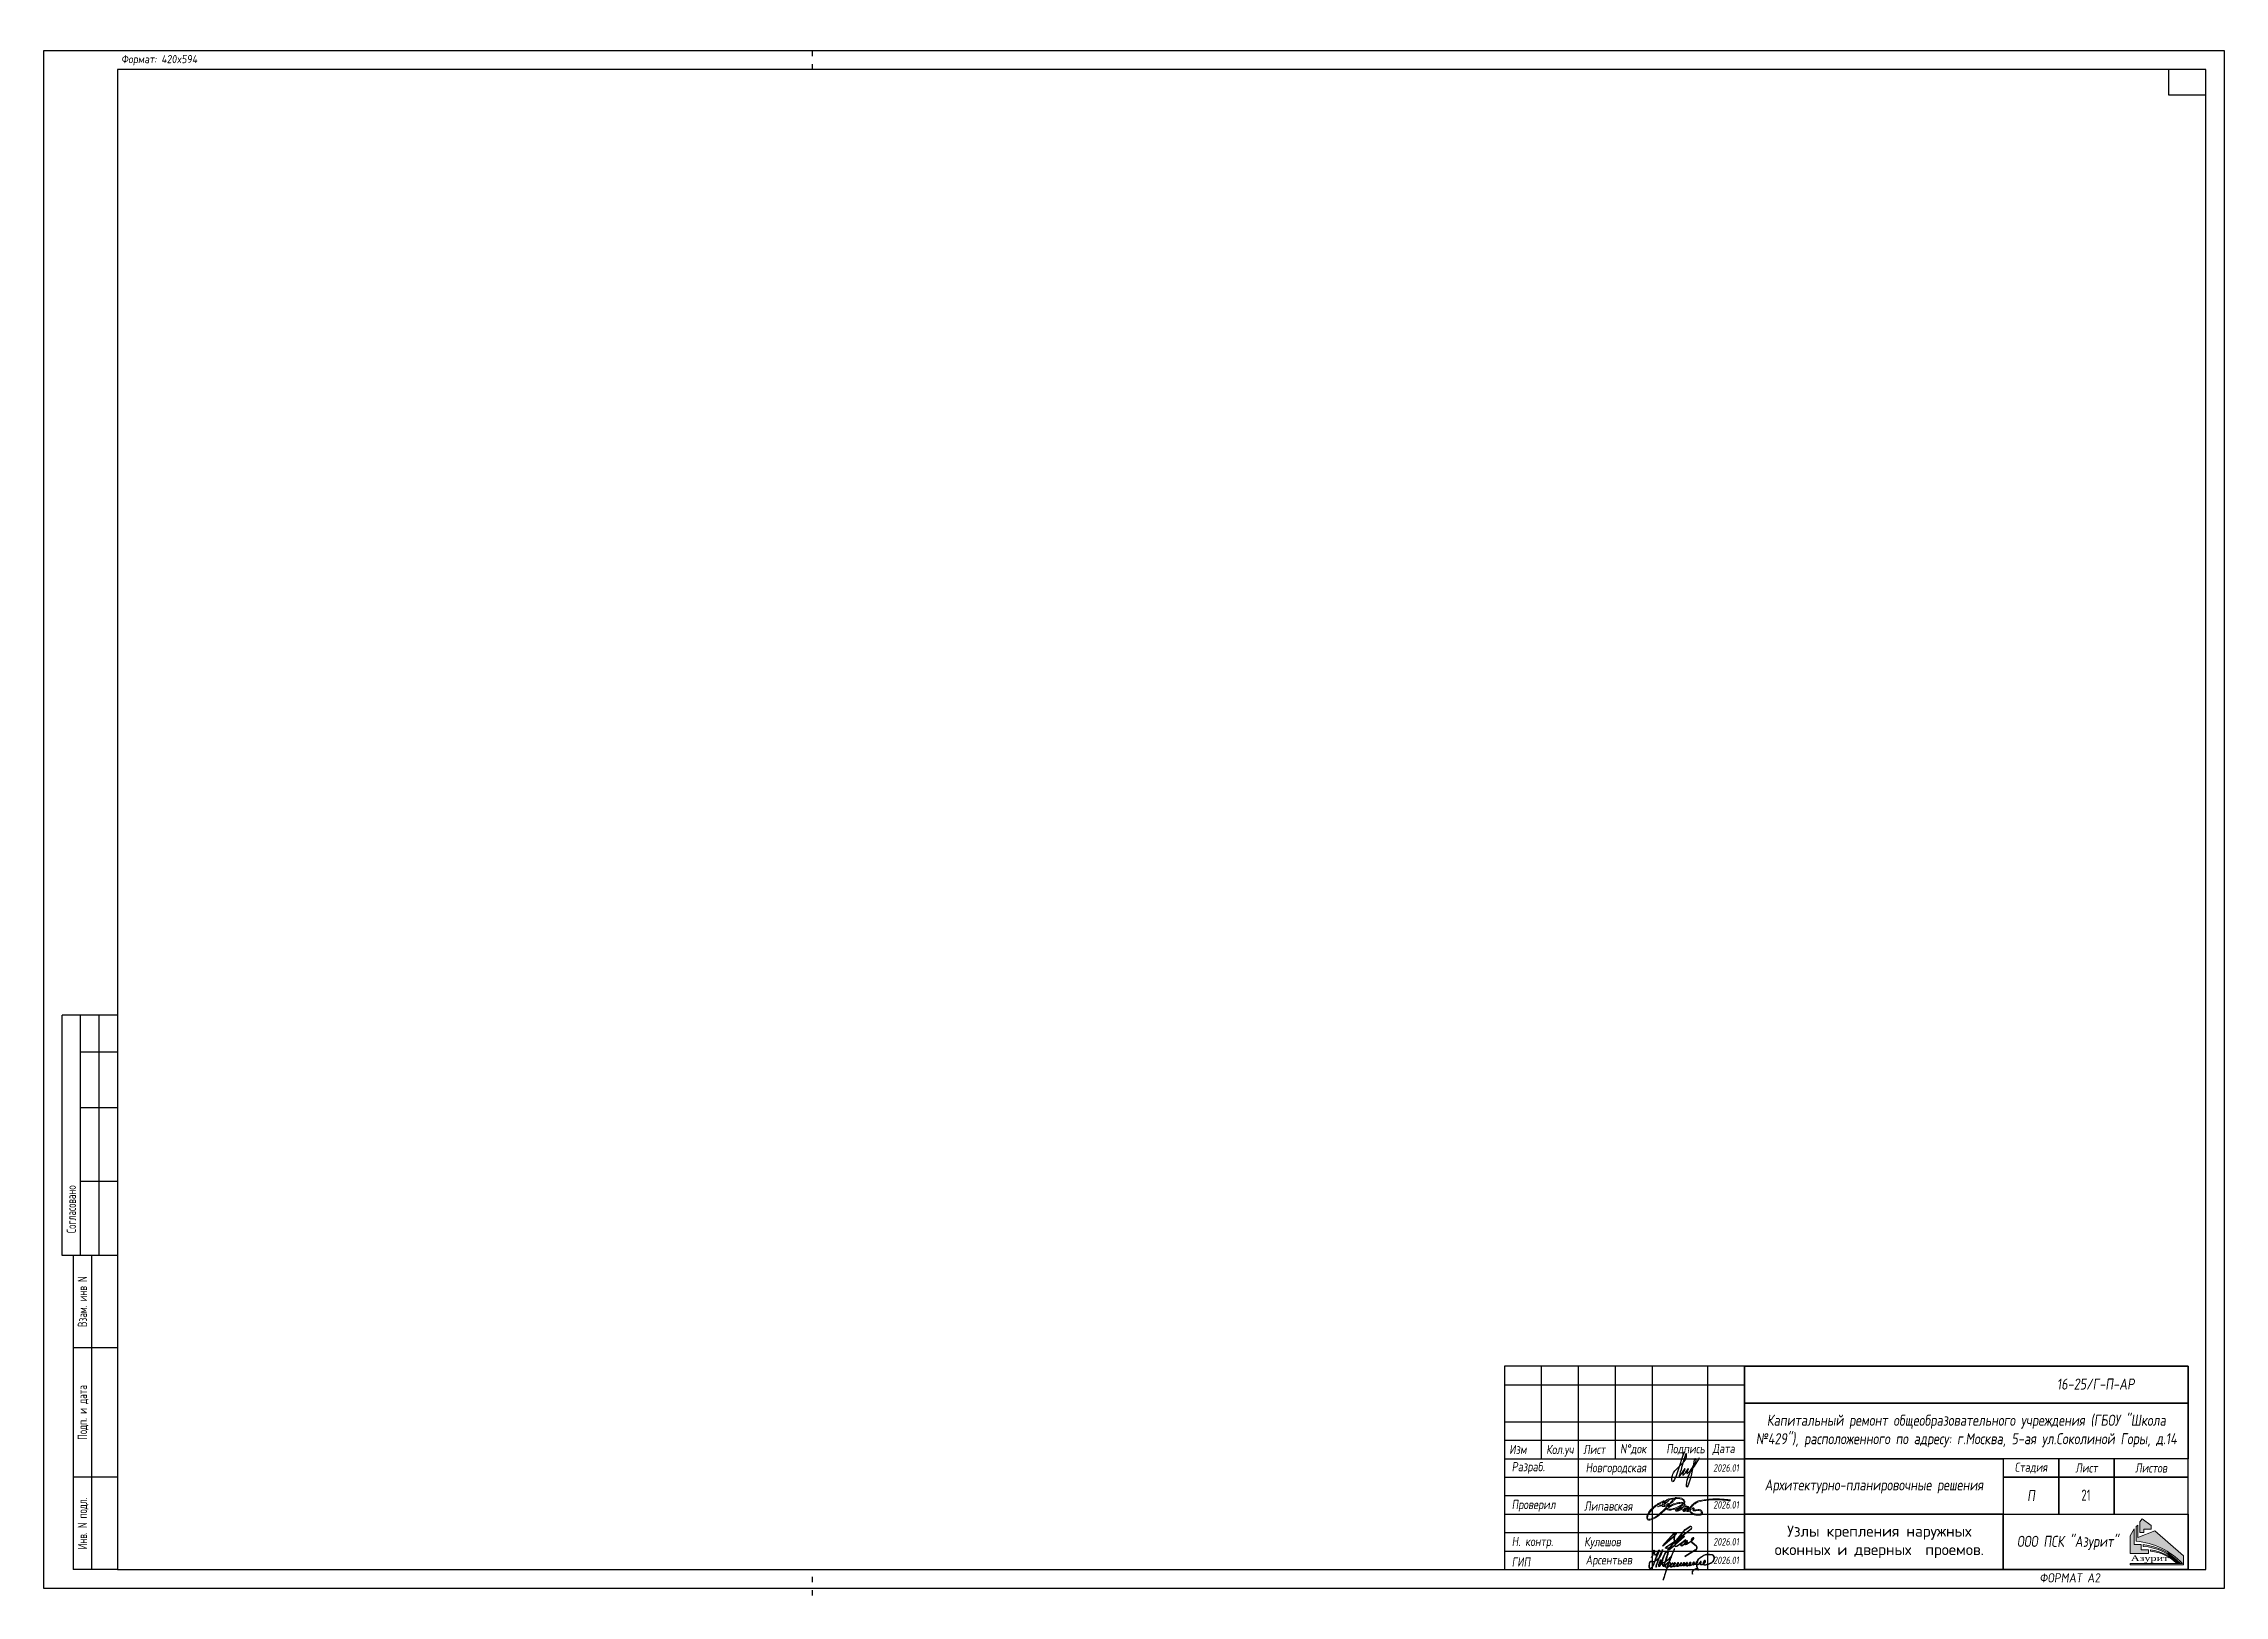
# Paper-space layout 'Узлы' of a CAD drawing. Header units: millimetres. Extents: x 904 to 1494, y -158 to 262.
import ezdxf
from ezdxf.enums import TextEntityAlignment as Align

# ---------------------------------------------------------------- set-up
doc = ezdxf.new("R2010")
doc.units = ezdxf.units.MM
doc.header["$MEASUREMENT"] = 0
doc.linetypes.add('ACAD_ISO03W100', pattern=[30, 12, -18])
doc.layers.get('0').update_dxf_attribs({"color": 250, "lineweight": 9})
doc.layers.get('Defpoints').update_dxf_attribs({"color": 8})
doc.layers.add('_RAMKA', color=7, linetype='Continuous')
for name, color, linetype, lineweight in [('_STAMP', 250, 'Continuous', 30), ('_TEXT', 189, 'Continuous', 30), ('Подписи', 5, 'Continuous', 25)]:
    doc.layers.add(name, color=color, linetype=linetype, lineweight=lineweight)
doc.layers.get('Defpoints').off()
doc.styles.add('ICOCPEUR', font='isocpeur.ttf')
doc.styles.add('ISOCPEUR', font='isocpeur.ttf', dxfattribs={"width": 0.7})
doc.styles.add('SIMPLEX', font='simplex.shx', dxfattribs={"width": 0.85, "oblique": 7})
doc.styles.add('Архитект', font='isocpeur.ttf', dxfattribs={"width": 0.8, "oblique": 8})
doc.styles.add('Архитектурный размер', font='isocpeur.ttf', dxfattribs={"width": 0.8, "oblique": 8})

psp = doc.layouts.new('Узлы')

# ---------------------------------------------------------------- texts
at = {"layer": '_STAMP', "color": 7, "lineweight": -2, "insert": (1456.975163874179, -131.0731934453284), "char_height": 3, "attachment_point": 5, "style": 'ISOCPEUR'}
psp.add_mtext_dynamic_manual_height_columns('21', width=12.09509862261558, gutter_width=0, heights=[7.283377527879257], dxfattribs=at)
at = {"layer": '_STAMP', "color": 7, "lineweight": -2, "insert": (1401.047095208939, -143.7193310375674), "char_height": 3, "width": 67.12325863036551, "attachment_point": 5, "style": 'ICOCPEUR'}
psp.add_mtext('Узлы крепления наружных \\Pоконных и дверных  проемов.', dxfattribs=at)

# ---------------------------------------------------------------- blocks, each defined once
blk = doc.blocks.new('_DOP_POLE')
at = {"layer": '_STAMP'}
for p, q in [((-15, 85.00000000000001), (-15, 150)), ((0, 150), (-15, 150)), ((-10, 85.00000000000001), (-10, 150)), ((-5, 85.00000000000001), (-5, 150)), ((0, 150), (0, 0)), ((0, 140), (-10, 140)), ((0, 125), (-10, 125)), ((0, 105), (-10, 105)), ((0, 85), (-15, 85.00000000000001)), ((-12, 85), (-12, 0)), ((-7, 85), (-7, 0)), ((0, 60), (-12, 60)), ((0, 25), (-12, 25)), ((0, 0), (-12, -1.77635683940025e-15))]:
    blk.add_line(p, q, dxfattribs=at)
at = {"layer": '_TEXT', "style": 'ISOCPEUR', "width": 0.7}
for s, p in [('Согласовано', (-12.5, 97.49999999999999)), ('Взам. инв N', (-9.5, 72.5)), ('Подп. и дата', (-9.5, 42.5)), ('Инв. N подл.', (-9.5, 12.5))]:
    blk.add_text(s, height=2.5, rotation=90, dxfattribs=at).set_placement(p, align=Align.MIDDLE_CENTER)
blk = doc.blocks.new('*U1321')
at = {"color": 0}
for p, q in [((577.0000484365155, 406.0000004022331), (577.0000484365155, 413.0000004022331)), ((587.0000484365155, 406.0000004022331), (577.0000484365155, 406.0000004022331))]:
    blk.add_line(p, q, dxfattribs=at)
at = {"layer": '_RAMKA', "color": 253, "linetype": 'ACAD_ISO03W100', "ltscale": 0.12}
for p, q in [((210.0000000000001, 413), (210.0000000000001, 420)), ((210, 0), (210, 7))]:
    blk.add_line(p, q, dxfattribs=at)
at = {"layer": '_RAMKA', "color": 0}
for points in [[(2, 2), (592, 2), (592, 418), (2, 418)], [(22, 7), (587, 7), (587, 413), (22, 413)]]:
    blk.add_lwpolyline(points, close=True, dxfattribs=at)
at = {"layer": '_RAMKA'}
blk.add_blockref('_DOP_POLE', (22, 7), dxfattribs=at)
at = {"layer": '_RAMKA', "color": 8, "insert": (23, 415.5), "char_height": 2.2, "attachment_point": 4, "style": 'SIMPLEX'}
blk.add_mtext_dynamic_manual_height_columns('Формат: 420x594', width=59.75585256762031, gutter_width=12.5, heights=[0], dxfattribs=at)
at = {"layer": '_RAMKA', "color": 8, "style": 'SIMPLEX', "oblique": 7, "width": 0.85}
blk.add_attdef('ФОРМАТ_А', (542, 3.500000000000009), '', height=2.5, dxfattribs=at)
blk = doc.blocks.new('LOGO AZURIT')
at = {"lineweight": 5, "true_color": 0x94a0a4}
h = blk.add_hatch(color=253, dxfattribs=at)
h.dxf.hatch_style = 1
h.paths.add_polyline_path([(20, 89.44624240731355), (25.14054039376788, 95.55644274980295), (25.27056709455792, 95.71099638240412), (43.51800918986555, 81.81672740122303), (43.51800918986555, 74.56721900205594), (28.8410679239314, 74.56721900205594), (28.8410679239314, 67.19583203678485), (20, 67.19583203678485)])
edge = h.paths.add_edge_path()
edge.add_arc((19.04718079961873, -73.84650456215022), 112.6710432736742, 42.69138380562901, 85.81205978794027)
edge.add_line((27.2753530429909, 38.52369243826251), (27.2753530429909, 42.08386622997932))
edge.add_arc((14.68361970116886, -78.07286566349569), 120.8147009592458, 41.861065615059715, 84.01756794843772, ccw=False)
edge.add_line((104.6622032645391, 2.550000000046566), (101.8622644683346, 2.550000000046566))
h.paths.add_polyline_path([(0, 23.72815639560577), (38, 23.72815639560577), (38.5, 23.72815639560577), (38.5, 31.02815639565233), (23.5, 31.02815639565233), (22.69999999995343, 31.02815639565233), (22.69999999995343, 42.52815639565233), (8.599999999976717, 42.52815639565233), (8.599999999976717, 75.02815639565233), (0, 60.13251945050433)])
at = {"lineweight": 5, "true_color": 0x2691d9}
h = blk.add_hatch(color=142, dxfattribs=at)
h.dxf.hatch_style = 1
edge = h.paths.add_edge_path()
edge.add_arc((-0.5334419456036699, -100.9913711305502), 150.8119876964263, 43.35836015852709, 85.00407635944691, ccw=False)
edge.add_line((109.1180062771309, 2.550000000046566), (99.55079570726957, 2.550000000046566))
edge.add_arc((31.91662050527076, -61.54298024845554), 93.17881611390837, 43.46009982346494, 83.33072083861957)
edge.add_line((42.73824070405681, 31.00530071160756), (42.73824070405681, 28.35902257508133))
edge.add_arc((35.45277150777279, -58.43127006208856), 87.09553925119006, 44.440263579911004, 85.20164888705358, ccw=False)
edge.add_line((97.63731668633409, 2.550000000046566), (0, 2.550000000046566))
edge.add_line((0, 2.550000000046566), (0, 0))
edge.add_line((0, 0), (111, 0))
edge.add_line((111, 0), (111, 18.94631511019543))
edge.add_line((111, 18.94631511019543), (51.73699737200513, 70.7456330859568))
edge.add_line((51.73699737200513, 70.7456330859568), (16, 56.87502851779573))
edge.add_line((16, 56.87502851779573), (16, 82.55844804935623))
edge.add_line((16, 82.55844804935623), (12.59999999997672, 79.59487736201845))
edge.add_line((12.59999999997672, 79.59487736201845), (12.59999999997672, 49.24766619200818))
at = {"color": 253, "lineweight": 5, "true_color": 0x94a0a4}
blk.add_lwpolyline([(20, 89.44624240731355), (25.14054039376788, 95.55644274980295), (25.27056709455792, 95.71099638240412), (43.51800918986555, 81.81672740122303), (43.51800918986555, 74.56721900205594), (28.8410679239314, 74.56721900205594), (28.8410679239314, 67.19583203678485), (20, 67.19583203678485)], close=True, dxfattribs=at)
at = {"color": 142, "lineweight": 5, "true_color": 0x2691d9}
blk.add_lwpolyline([(12.59999999997672, 49.24766619200818, -0.1837405459677575), (109.1180062771309, 2.550000000046566), (99.55079570726957, 2.550000000046566, 0.1757449645851187), (42.73824070405681, 31.00530071160756), (42.73824070405681, 28.35902257508133, -0.179754461486726), (97.63731668633409, 2.550000000046566), (0, 2.550000000046566), (0, 0), (111, 0), (111, 18.94631511019543), (51.73699737200513, 70.7456330859568), (16, 56.87502851779573), (16, 82.55844804935623), (12.59999999997672, 79.59487736201845), (12.59999999997672, 49.24766619200818)], format="xyb", dxfattribs=at)
at = {"color": 253, "lineweight": 5, "true_color": 0x94a0a4}
blk.add_lwpolyline([(0, 23.72815639560577), (38, 23.72815639560577), (38.5, 23.72815639560577), (38.5, 31.02815639565233), (23.5, 31.02815639565233), (22.69999999995343, 31.02815639565233), (22.69999999995343, 42.52815639565233), (8.599999999976717, 42.52815639565233), (8.599999999976717, 75.02815639565233), (0, 60.13251945050433), (0, 23.72815639560577)], dxfattribs=at)
blk.add_lwpolyline([(101.8622644683346, 2.550000000046566, 0.1904015145813222), (27.2753530429909, 38.52369243826251), (27.2753530429909, 42.08386622997932, -0.1860454616749558), (104.6622032645391, 2.550000000046566)], format="xyb", close=True, dxfattribs=at)
at = {"insert": (1.424278869177215, 19.85080713476054), "char_height": 12, "attachment_point": 1, "style": 'ISOCPEUR'}
blk.add_mtext_dynamic_manual_height_columns('{\\fTimes New Roman|b0|i0|c204|p18;\\W1.4;Азурит}', width=78.50031406315975, gutter_width=1, heights=[0], dxfattribs=at)
blk = doc.blocks.new('Арсентьев Н И')
at = {"color": 146, "true_color": 0x105689}
for points in [[(11.8298189631314, 2.997346401702089), (11.82981896311685, 3.217680812093022), (11.74307740009681, 3.367921606390155), (11.11752974532283, 2.742373951630725), (10.81109330648906, 1.778517005885078), (10.99878963049559, 1.453417436307063), (11.48799103037163, 1.584498556352628), (12.14209539746662, 2.23860292344034), (12.84099916738342, 3.152658598111884), (12.92774651541549, 3.672838796366705), (12.80062366614584, 3.746233207602927), (12.5521143090009, 3.497723850450711), (12.26412364053249, 2.857890067738481), (12.21207455560943, 2.259683709999081), (12.50476819478354, 1.966990070824977), (12.90250152040971, 2.0735623942237), (13.37989022441616, 2.349182891004602), (13.94703672875767, 2.810207276590518), (14.38511413234664, 3.317382700523012), (14.57727495449944, 3.650215007699444), (14.57727495448489, 3.971941975243681), (14.482055063796, 4.136867663823068), (14.19717743641377, 3.851990036448115), (13.98173668212257, 3.252359657744819), (13.9817366821444, 2.654153299983591), (14.15084914649196, 2.485040835636028), (14.81638608899084, 2.663370921916794), (15.15692736799974, 2.92518983699847), (15.76764056273532, 3.535903031741327), (16.09530152689695, 4.10342846930871), (16.16169611443183, 4.3512164433414), (15.93744949485699, 4.291129742719932), (15.66852331635164, 3.825335938076023), (15.46627701089164, 3.475035061346716), (15.69182200783689, 3.084379667219764), (15.95291655905021, 3.014419593077037), (16.45696621778188, 3.251092415368475), (17.00946865220612, 3.570079844626889), (17.41266870940308, 3.973279901816568), (17.69085022908985, 4.251461421503336), (17.69085022908985, 4.641611188177194), (17.426558538893, 4.64161118818447), (17.12654905347154, 4.237491825246252), (16.97033650317462, 3.654498650743335), (17.15852206399722, 3.328551698134106), (17.81872443269822, 3.505452389676066), (18.29180083700339, 3.850753325343248), (19.02660518378252, 4.385234548448352), (19.23800438496255, 4.751388705561112), (19.09775410426664, 4.994309317502484), (18.68949693578179, 4.758601931389421), (18.51333120222989, 4.101142463216092), (18.62060856881726, 3.700777880607347), (18.95458360817429, 3.611289538508572), (19.4084348233082, 3.611289538515848), (20.15992232759163, 4.186775608926837), (20.68625271366909, 4.71310599501885), (20.95295249525952, 5.175043567127432), (20.8754189887768, 5.464402552650427), (20.48574679779995, 5.239425208303146), (20.16948825634609, 4.691649346212216), (20.23419702931278, 4.116910689168435), (20.66178137061797, 4.002339810220292), (21.25133967036527, 4.342721453300328), (22.35155506070441, 4.977931105058815), (22.70000402959704, 5.5814624230552), (22.50000147243554, 5.927877013724355), (22.20584580145805, 5.758046157912759), (22.04749513541901, 5.167073426804563), (22.15817812408204, 4.753998889558716), (22.47211498837714, 4.753998889558716), (23.01181150707998, 5.065592819919402), (23.81614295188047, 5.529973796088598), (24.17946966292948, 5.984345226846926), (24.37751148391544, 6.327363722826703), (24.11342505578068, 6.398125467974751), (23.79023683515697, 5.191970608226256), (24.64727418816619, 5.191970608226256), (25.51830234726367, 5.937978577538161), (26.08713885721227, 6.617510566225974), (26.01153072508168, 6.899683956813533), (25.69493787099782, 6.583091102729668), (25.51673439252045, 5.918026666986407), (25.82074251633458, 5.614018543157727), (26.32711602033669, 5.564902094076388), (27.15142612712953, 5.785775321499386), (28.0008303005161, 6.635179494885961), (28.21422158704081, 7.431566618084616), (27.99753879025957, 7.806872231238231), (27.47918016510084, 7.092453775949252), (27.47918016509357, 6.195146725738596), (27.6981836388004, 5.815821582262288), (29.41737260737864, 6.159539618849522), (30.86255762178189, 6.993917575928208), (32.20341263912269, 8.33477259328356), (32.47029407970695, 10.17196129365766), (31.91199570815661, 11.13896243897034), (30.44390064041363, 11.32410174926918), (27.50097475806979, 10.64426724687655), (25.41729740721348, 8.840916716268111), (24.03953228455794, 6.883538636524463), (24.32734295056434, 4.093433138848923), (24.88729985095415, 3.123559337334882), (25.36343633192882, 2.53014920057467), (25.38856868692528, 2.623944426348316), (25.30947071887203, 2.760946125788905), (24.48728997617582, 2.760946125796181), (23.76203854687628, 2.342222017839958), (22.75457002331677, 1.334753494287725), (22.55986215244775, 0.6080938275554217), (22.8073626015248, -0.3155904233062756)], [(0.3594889827872976, 4.285742347601627), (0.8409510472847614, 7.637287598372495), (0.8409510472920374, 8.11627537496679), (0.8894847389819915, 8.2003381948889), (1.070922386097664, 7.886078971714596), (1.281099055537197, 6.57178541173198), (1.818912128837837, 6.033972338424064), (2.40639201970771, 6.191387100756401), (2.955216192800435, 7.141978452964395), (3.346367463309434, 8.392170365033962), (3.44732899859082, 8.768963944319694), (3.475558878562879, 8.797193824284477), (3.542552213148156, 8.730200489706476), (3.54255221314088, 8.473975873894233), (2.9479802265123, 6.255003011036024), (2.572085500214598, 4.852144794182095), (2.222013924794737, 2.421871670070686), (1.765481940310565, 0.2794273057224927), (1.170004777377471, -1.039762049462297), (0.5954049508363823, -1.371507413983636), (0.1561154178489232, -0.932217880996177), (-0.01102416845969856, 0.2794273057152168), (-0.01102416845969856, 1.747397876373725), (0.5842938739442616, 2.342715918784961), (1.725782110544969, 2.342715918784961), (2.88696198665275, 3.205450141351321), (4.289085871474526, 4.946835089656815), (5.003659143098048, 6.702448956799344), (5.251773359930667, 8.319200742924295), (5.251773359937943, 9.320991055792547), (5.225646289203723, 9.418498611208634), (5.181744665460428, 9.418498611208634), (5.143868818951887, 9.352895720672677), (4.308135434264841, 5.81817403146124), (3.947361731203273, 3.835097204842896), (3.518719523650361, 1.324620462342864), (3.556524538871599, -0.1310556195967365), (3.907172412385989, 0.2195922539176536)], [(5.51235684248968, 3.710557697602781), (5.378043324395549, 3.746546896312793), (4.941021629376337, 2.989603116555372), (4.720481560623739, 1.762016333406791), (4.855613445935887, 0.6365923968187417), (5.179062895957031, 0.7232604157470632), (5.576312326753396, 1.742723417948582), (5.949290194679634, 3.134695771150291), (6.253111008380074, 5.567889106168877), (6.667054281533638, 7.112746433071152), (7.408597989400732, 8.82078919448395), (7.699490471677564, 9.111681676760782), (8.016415956044511, 9.111681676768058), (8.191618749755435, 8.808221536390192), (8.290883827845391, 8.43775922160421), (8.290883827845391, 7.670499459731218), (7.893433871751768, 4.163976020834525), (7.506384618223819, 1.405356813156686), (7.389776208234252, 0.970168302541424), (7.244266731155221, 0.9311791556683602), (7.105997462356754, 0.9682282945796032), (6.836776185955387, 1.434533223786275), (6.232623009200324, 2.189662146156479), (5.587074400071288, 3.089608110480185)], [(5.587074400071288, 3.089608110480185), (5.596664358265116, 3.125398321673856), (5.6897906796803, 3.071631814920693), (6.037485450018721, 2.723937044574996), (6.637521719960205, 2.72393704456772), (7.658309529826511, 3.396757325237559), (8.933764328256075, 4.672212123681675), (10.09672625017993, 6.37644360664126), (10.44441711243417, 7.265770096535562), (10.92716388743429, 9.067405587993562), (11.24839317692386, 10.72711041919683), (11.28359345599165, 10.95454851452814), (11.23717206880247, 11.00096990173188), (11.19895458121027, 10.99072955679003), (11.12671238727489, 10.91848736287648), (11.06100811054785, 10.67327566381573), (9.933082561401534, 5.333860355967772), (9.133514771972841, 0.6688851137805614), (8.742347973187861, -2.552384472524864), (8.312012095550017, -6.101966801230446)], [(8.725424794582068, 0.7837814785088995), (8.436148647568189, 0.7837814785016235), (8.297856563993264, 1.299894560652319), (8.952714644641674, 2.972715984076785), (9.986079398397123, 3.569329402824224), (10.4721955539062, 2.727351523084508), (10.24155563285603, 1.866591619451356), (9.545041107914585, 1.066002734740323), (9.29472121616709, 0.9989297218926367)]]:
    blk.add_spline(points, degree=3, dxfattribs=at)
for points, knots in [([(27.50628116520966, 5.903017922573781), (27.5604928165194, 5.813819716437138), (27.62884164727438, 5.732591174921254), (27.79053235665197, 5.619160385351279), (27.88183615938033, 5.585333959636046), (28.16563389785006, 5.540097073935613), (28.36835750214959, 5.579865141167829), (28.78049697807728, 5.719610295338498), (28.99084686533752, 5.821268844454607), (29.34866968198185, 6.007689419129747), (29.49803775343753, 6.089415059846942), (29.77875177617534, 6.240303311089519), (29.91139322069648, 6.311680648985202), (30.29391222502454, 6.521803584531881), (30.52848231184907, 6.656592099221598), (31.05295959036448, 6.995279378708801), (31.35205684843822, 7.212476849796076), (31.90024032448127, 7.722152642403671), (32.14737880549364, 8.014112573189777), (32.50091343653185, 8.679977785817755), (32.60743640409055, 9.049776381660195), (32.65016306872712, 9.72848628218344), (32.61890596584271, 10.03352446737699), (32.44442226531828, 10.62993447255576), (32.30217499444552, 10.91708015884069), (31.98169081930973, 11.22445323741704), (31.85318419063697, 11.30286383241764), (31.57735510692874, 11.40615812221949), (31.42974380924716, 11.43385297970963), (31.04458205061383, 11.46719936718), (30.80034480518952, 11.45348141516297), (30.01616958614613, 11.39050690904696), (29.49431563586404, 11.33838799925434), (28.49875989245629, 11.15296485617), (28.02642179114628, 11.01787827461521), (27.14827025794511, 10.58501724249072), (26.74945738775568, 10.28135212289635), (25.99655990223982, 9.597730253030022), (25.64132309421257, 9.218808794437791), (24.92737973400654, 8.474778933094058), (24.56861070424929, 8.099911614903249), (24.15625958617602, 7.449078336510865), (24.03940095809958, 7.214226120391686), (23.9001028418279, 6.776569948640827), (23.86093480737327, 6.584717476696824), (23.83804085795418, 6.388636795381899)], [51.48844810067618, 51.48844810067618, 51.48844810067618, 51.48844810067618, 51.76846092130427, 51.76846092130427, 52.04847374193236, 52.04847374193236, 52.6056175065892, 52.6056175065892, 53.16276127124604, 53.16276127124604, 53.59631701290687, 53.59631701290687, 54.02987275456771, 54.02987275456771, 54.89698423788938, 54.89698423788938, 55.97520644768989, 55.97520644768989, 57.05342865749039, 57.05342865749039, 58.1316508672909, 58.1316508672909, 58.97105300552209, 58.97105300552209, 59.81045514375329, 59.81045514375329, 60.23925649579672, 60.23925649579672, 60.66805784784015, 60.66805784784015, 61.32467317157545, 61.32467317157545, 62.81505263300127, 62.81505263300127, 64.30543209442709, 64.30543209442709, 65.80298786765141, 65.80298786765141, 67.30054364087573, 67.30054364087573, 68.79809941410005, 68.79809941410005, 69.56327455604584, 69.56327455604584, 70.10716941670827, 70.10716941670827, 70.10716941670827, 70.10716941670827]), ([(2.337161122639372, 2.515145488774579), (2.303557976934826, 2.286066468623176), (2.26426283371984, 2.057338136153703), (2.121734386993921, 1.31572564302769), (2.000898739257536, 0.8076388361441786), (1.828332864679396, 0.1186747009051032), (1.780800197542703, -0.07363522741070483), (1.651676878216676, -0.4564669603932998), (1.569864248864178, -0.6465756027319003), (1.379392814553285, -0.9463498665209045), (1.29187453436316, -1.060187703718839), (1.08093640703737, -1.277920324340812), (0.960133409986156, -1.379430159169715), (0.7499739659542684, -1.465814698567556), (0.6691516465798486, -1.482354086161649), (0.5042617426952347, -1.460199113666022), (0.4298324713599868, -1.422527617411106), (0.3004019525105832, -1.323162838925782), (0.2439381291042082, -1.260821736614162), (0.1145119001012063, -1.083470388235583), (0.05335871184070129, -0.9611466252172249), (-0.03179832063324284, -0.7251086205651518), (-0.05707749810972018, -0.6080696823337348), (-0.0974457933625672, -0.3058604840844055), (-0.09686303365742788, -0.1237081304716412), (-0.1046538035297999, 0.1930671869486105), (-0.1133398566526012, 0.3279791449822369), (-0.1466892935713986, 0.6079706375749083), (-0.168359723444155, 0.7512925635382999), (-0.2155954814588767, 1.185911420448974), (-0.2242799090672634, 1.484709733471391), (-0.01741673274955247, 2.000271343429631), (0.150455615890678, 2.214639996032929), (0.4584998933933093, 2.406675989586802), (0.5641583338365308, 2.448157890263246), (0.777393404598115, 2.48772348179773), (0.8846255831449525, 2.488991688886017), (1.204590751513024, 2.470936959027313), (1.414036753951223, 2.430366461223457), (1.72719685312768, 2.435575093302759), (1.842234650554019, 2.462347292079357), (2.022446625203884, 2.54451715650066), (2.087313322816044, 2.582487783984106), (2.151192737394013, 2.626864437050244)], [16.30972624501844, 16.30972624501844, 16.30972624501844, 16.30972624501844, 16.99667397539354, 16.99667397539354, 18.55097325968777, 18.55097325968777, 19.15043114815395, 19.15043114815395, 19.74988903662012, 19.74988903662012, 20.12798654409317, 20.12798654409317, 20.50608405156621, 20.50608405156621, 20.71430713937542, 20.71430713937542, 20.92253022718464, 20.92253022718464, 21.13075331499385, 21.13075331499385, 21.46529921286005, 21.46529921286005, 21.79984511072626, 21.79984511072626, 22.34285404575807, 22.34285404575807, 22.76152306758484, 22.76152306758484, 23.18019208941161, 23.18019208941161, 24.01753013306514, 24.01753013306514, 24.68744832405135, 24.68744832405135, 24.98415135894191, 24.98415135894191, 25.28085439383248, 25.28085439383248, 25.88399532490723, 25.88399532490723, 26.31392996557815, 26.31392996557815, 26.56271335730638, 26.56271335730638, 26.56271335730638, 26.56271335730638]), ([(0.2637187510990771, 4.314518426625), (0.3370727304572938, 4.558649240556406), (0.410227106694947, 4.802140423642413), (0.6128448556701187, 5.529950966862089), (0.725320614517841, 6.011582858503971), (0.7927058223067434, 6.682736555347219), (0.80142920853541, 6.877231544844108), (0.7939803226399818, 7.165345618224819), (0.7882446287185303, 7.259776689854334), (0.7696533538110089, 7.446975324783125), (0.7569722188563901, 7.539003379730275), (0.7235546574593172, 7.725709838414332), (0.7013302036211826, 7.828088345871947), (0.7065190778303077, 7.982634968029743), (0.7114544784271857, 8.025015481332957), (0.729174744883494, 8.10092028726649), (0.7396371185895987, 8.133869159319147), (0.7647696804779116, 8.193363763042726), (0.7771463995595695, 8.219223419655464), (0.8096224370165146, 8.263455063890433), (0.8286430820517126, 8.284833503967093), (0.8893299239935004, 8.312786279289867), (0.9301963200996397, 8.313489659965853), (0.9886436658271123, 8.292129128800298), (1.007594166585477, 8.27539211254043), (1.037454523291672, 8.243188668093353), (1.04873075827345, 8.226539105409756), (1.083913794056571, 8.166773160701268), (1.103102821194625, 8.118534341876511), (1.139029388359631, 8.014421777617827), (1.155013449933904, 7.959085133843473), (1.196784454077715, 7.801689957879717), (1.216792553568666, 7.705608538155502), (1.260614852631988, 7.43932032626617), (1.268197040204541, 7.291090549813816), (1.282043553808762, 7.010074632504256), (1.288272714424238, 6.885403365922684), (1.341495628650591, 6.682012646182557), (1.373157134272333, 6.600740673893597), (1.468023904802976, 6.43062487221323), (1.529518027353333, 6.345905250185751), (1.664863389014499, 6.213548078470922), (1.737490418214293, 6.164771986557753), (1.883834730484523, 6.115814140983275), (1.963491372953285, 6.114592497404374), (2.133081944863079, 6.150648353424913), (2.220166098632035, 6.188327180927445), (2.474096941594325, 6.350347447405511), (2.587787646451034, 6.516862341341039), (2.750108378939331, 6.865027429259499), (2.8071333322805, 7.032736086068326), (2.93295825846144, 7.366507663929951), (2.998839983265498, 7.528219055580848), (3.098918670344574, 7.798496750074264), (3.136667997285258, 7.908264854326262), (3.192583814103273, 8.10375941448001), (3.21321893268032, 8.18958295952325), (3.237498685120954, 8.326549232304387), (3.244362427125452, 8.376348295932985), (3.255068282203865, 8.481728257153009), (3.259621020646591, 8.539228864960023), (3.279375129204709, 8.638087918239762), (3.289974315950531, 8.677265179350798), (3.315031845137128, 8.73941047189146), (3.325900983174506, 8.76212557542749), (3.34694904465141, 8.798754111092421), (3.355850742802431, 8.812758933010628), (3.372913829283789, 8.836960074462695), (3.381575364575838, 8.850623694976093), (3.41160593994573, 8.876260305063624), (3.426696239192097, 8.88697850893368), (3.469361809744441, 8.899780628045846), (3.492730549842236, 8.899481667605869), (3.529940879314381, 8.89041547634406), (3.544178423049743, 8.882664536635275), (3.580055225065735, 8.857924331030517), (3.592916807334404, 8.84055249375524), (3.615679239759629, 8.807316836617247), (3.624466800967639, 8.790926775654953), (3.651361163036199, 8.734026939142495), (3.662471397037734, 8.693305354740005), (3.675636105203012, 8.57388897697092), (3.655937021467253, 8.506534642488987), (3.625484972944832, 8.400434460039833), (3.610909001625259, 8.349229539744556), (3.58143049706996, 8.244141673530976), (3.566786186784157, 8.191305336957157), (3.523081307357643, 8.032013885647757), (3.494248872397293, 7.924776410029153), (3.408206527965376, 7.600689614017028), (3.351452608316322, 7.381467082886957), (3.201100201178633, 6.803991032080376), (3.105918738991022, 6.443518796768331), (2.90407473580126, 5.734797911376518), (2.800622253198526, 5.386394665561966), (2.608610837218293, 4.58604280147847), (2.541055495297769, 4.127870805081329), (2.447729359264486, 3.380496878104168), (2.415505686723918, 3.096708348719403), (2.378250324560213, 2.812330868444405)], [0, 0, 0, 0, 0.735406927274805, 0.735406927274805, 2.206220781824415, 2.206220781824415, 2.810767129435094, 2.810767129435094, 3.10669302376339, 3.10669302376339, 3.398927924904598, 3.398927924904598, 3.691162826045807, 3.691162826045807, 3.79668847780333, 3.79668847780333, 3.876610246903258, 3.876610246903258, 3.938500896641083, 3.938500896641083, 3.982672881422508, 3.982672881422508, 4.026844866203933, 4.026844866203933, 4.071016850985359, 4.071016850985359, 4.115188835766784, 4.115188835766784, 4.221816622971928, 4.221816622971928, 4.328444410177072, 4.328444410177072, 4.541699984587361, 4.541699984587361, 4.968211133407939, 4.968211133407939, 5.464929765707279, 5.464929765707279, 5.773350366361941, 5.773350366361941, 6.081770967016604, 6.081770967016604, 6.374412368724906, 6.374412368724906, 6.667053770433208, 6.667053770433208, 6.95969517214151, 6.95969517214151, 7.633100906498917, 7.633100906498917, 8.145401606506248, 8.145401606506248, 8.657702306513578, 8.657702306513578, 9.01431682551675, 9.01431682551675, 9.294387578615318, 9.294387578615318, 9.459618389135512, 9.459618389135512, 9.624849199655706, 9.624849199655706, 9.727133123728178, 9.727133123728178, 9.785686283071684, 9.785686283071684, 9.822447286904264, 9.822447286904264, 9.84959834598685, 9.84959834598685, 9.86387750800306, 9.86387750800306, 9.878156670019271, 9.878156670019271, 9.892435832035481, 9.892435832035481, 9.92378487109545, 9.92378487109545, 9.955133910155418, 9.955133910155418, 10.03655263863081, 10.03655263863081, 10.20557667265739, 10.20557667265739, 10.37460070668397, 10.37460070668397, 10.54362474071054, 10.54362474071054, 10.8816728087637, 10.8816728087637, 11.55776894487002, 11.55776894487002, 12.65322522053636, 12.65322522053636, 13.74868149620271, 13.74868149620271, 15.15910089848601, 15.15910089848601, 16.01257472237021, 16.01257472237021, 16.01257472237021, 16.01257472237021]), ([(2.378250324560213, 2.812330868444405), (2.483199568247073, 2.909771481798089), (2.58561133506737, 3.01945412002533), (2.839712398636038, 3.301259778309031), (2.991165185303544, 3.471129967911111), (3.283610716542171, 3.797911859830492), (3.425064832190401, 3.957911654491909), (3.715872478082019, 4.304225602711085), (3.862915794270521, 4.49068141484895), (3.998094313050387, 4.683727220530272)], [26.86293473455849, 26.86293473455849, 26.86293473455849, 26.86293473455849, 27.28664960407265, 27.28664960407265, 27.92529959501357, 27.92529959501357, 28.56394958595449, 28.56394958595449, 29.30382486550068, 29.30382486550068, 29.30382486550068, 29.30382486550068]), ([(4.187288898487168, 4.605506528096157), (4.148559002198454, 4.388591368224297), (4.110872130077041, 4.176680114833289), (4.01378295115137, 3.639549322077073), (3.957875720254378, 3.345362189145817), (3.844125191055355, 2.724327065996476), (3.786043289968802, 2.395149171396042), (3.690885674557649, 1.797734713582031), (3.660157370301022, 1.597870736950426), (3.5843061623018, 1.084660014617839), (3.535731715950533, 0.7488368293197709), (3.502389209650573, 0.3254880158347078), (3.498417981274542, 0.1960450647748075), (3.509401159302797, 0.03891236306662904), (3.518972376492457, -0.00888377874798607), (3.528240070947504, -0.03291149497817969)], [39.27005590511915, 39.27005590511915, 39.27005590511915, 39.27005590511915, 39.92396025871007, 39.92396025871007, 41.01904703139754, 41.01904703139754, 42.11413380408501, 42.11413380408501, 42.5985923870336, 42.5985923870336, 43.23303443181611, 43.23303443181611, 43.56193588126927, 43.56193588126927, 43.77207876643251, 43.77207876643251, 43.77207876643251, 43.77207876643251]), ([(3.528240070947504, -0.03291149497817969), (3.549053639515478, -0.01998963805817766), (3.583304872416193, 0.008862193069944624), (3.658902960654814, 0.08510282186034601), (3.70123114890157, 0.1324357702033012), (3.773187311577203, 0.2159180236849352), (3.801874642304028, 0.2498898515113979), (3.830766648032295, 0.2841070520007634)], [44.14612923722546, 44.14612923722546, 44.14612923722546, 44.14612923722546, 44.31748932689118, 44.31748932689118, 44.48884941655691, 44.48884941655691, 44.59783085328998, 44.59783085328998, 44.59783085328998, 44.59783085328998]), ([(5.148330435717071, 8.986661630333401), (5.074734757210535, 8.712349430847098), (5.006247932542465, 8.450754648110888), (4.812924677258707, 7.689082618213433), (4.700225442247756, 7.212129373219796), (4.529934735059214, 6.423657010229363), (4.46764623252966, 6.117949692132242), (4.364402197155869, 5.581337349962268), (4.322939866236993, 5.357443068940483), (4.28225684408244, 5.133645773603348)], [34.76777282381416, 34.76777282381416, 34.76777282381416, 34.76777282381416, 35.54947390666422, 35.54947390666422, 37.11287607236434, 37.11287607236434, 38.08368881096674, 38.08368881096674, 38.74587240088419, 38.74587240088419, 38.74587240088419, 38.74587240088419]), ([(4.28225684408244, 5.133645773603348), (4.426338040240807, 5.389540366886649), (4.551272369033541, 5.661378398377565), (4.791871903333231, 6.295249226343003), (4.899323253557668, 6.665037316895905), (5.065510513602931, 7.418090322862554), (5.122293330627144, 7.797890236106468), (5.161088277731324, 8.426866958332539), (5.150072763019125, 8.672022758139065), (5.148330435717071, 8.986661630333401)], [29.86085871515273, 29.86085871515273, 29.86085871515273, 29.86085871515273, 30.77774399482773, 30.77774399482773, 31.90884589211135, 31.90884589211135, 33.03994778939499, 33.03994778939499, 33.93591167868625, 33.93591167868625, 33.93591167868625, 33.93591167868625]), ([(5.54506815415516, 3.805056216588127), (5.500116770614113, 3.820616446864733), (5.450281436984369, 3.839218025561422), (5.334220306031057, 3.852000583166955), (5.275785757265112, 3.841734500158054), (5.176639566685481, 3.794671075775113), (5.135599586610624, 3.759437695043744), (5.034374966227915, 3.640278441467672), (4.989468693878734, 3.540957547469588), (4.915488609556633, 3.327793899901735), (4.887542339522042, 3.213437105114281), (4.806828156986739, 2.848454012906586), (4.769766019977396, 2.651759735046653), (4.702246641725651, 2.273336373807979), (4.672859201476967, 2.090375455903995), (4.61241251174215, 1.720645934445201), (4.585164467418508, 1.563861774804536), (4.546065751521382, 1.244729473801272), (4.534276338294148, 1.084552916414395), (4.55684309710341, 0.8504115950054256), (4.575785412191181, 0.7648615587968379), (4.651857891272812, 0.6335701732459711), (4.702881303768663, 0.5833125173521694), (4.83451064809924, 0.5303131617474719), (4.910284263663925, 0.5294893912068801), (5.055335161079711, 0.5554827478554216), (5.127904409659095, 0.5817524001467973), (5.309030959419033, 0.6778100878364057), (5.397161445805978, 0.7659284448454855), (5.521071531649795, 0.964878599246731), (5.559401556136436, 1.075449337986356), (5.624276635397109, 1.343526266871777), (5.64182211732259, 1.504617280625098), (5.699905506073264, 1.899275037416373), (5.75654785259394, 2.120191183457791), (5.835780535133381, 2.388031780486926), (5.850901654746849, 2.437739362743741), (5.866142155588022, 2.487324981033453)], [0, 0, 0, 0, 0.1354653895158244, 0.1354653895158244, 0.2709307790316489, 0.2709307790316489, 0.4063961685474733, 0.4063961685474733, 0.669767336346654, 0.669767336346654, 0.9331385041458347, 0.9331385041458347, 1.5632720024764, 1.5632720024764, 2.193405500806966, 2.193405500806966, 2.553282921050685, 2.553282921050685, 2.913160341294405, 2.913160341294405, 3.147403979466056, 3.147403979466056, 3.329723041192139, 3.329723041192139, 3.512042102918223, 3.512042102918223, 3.694361164644306, 3.694361164644306, 4.009878992275739, 4.009878992275739, 4.32539681990717, 4.32539681990717, 4.755301062549647, 4.755301062549647, 5.44569220109021, 5.44569220109021, 5.604068959328938, 5.604068959328938, 5.604068959328938, 5.604068959328938]), ([(5.488199495259323, 3.104566492700542), (5.489578442946367, 3.113681336777518), (5.490776303020539, 3.125674964081554), (5.499666130905098, 3.155270871560788), (5.504556533196592, 3.170823599684809), (5.535314895299962, 3.208337201154791), (5.561508384496847, 3.224258786452992), (5.609594454152102, 3.233908494017669), (5.62918140990223, 3.230437467114825), (5.658221425765078, 3.221941920251993), (5.668787919079477, 3.216563090201817), (5.700455118589161, 3.198271092885989), (5.715746783534996, 3.184688072942663), (5.745675096048217, 3.15735468458297), (5.758903349102184, 3.144048154979828), (5.795503281646234, 3.106937639997341), (5.817386941642326, 3.083492517922423), (5.87764418154984, 3.01659344091604), (5.910658844848513, 2.976581983893993), (5.985065185574058, 2.889224946156901), (6.019696528055647, 2.852616331147146), (6.082931145028851, 2.810507015477924), (6.114741857294575, 2.797492757767031), (6.199423061698326, 2.778833121417847), (6.249641423615685, 2.774380384216784), (6.406327571508882, 2.776069624283991), (6.522509041664307, 2.795250850023876), (6.850836974153935, 2.887967456954357), (7.035950757621322, 2.998090044879063), (7.382485532551073, 3.267889019720315), (7.545277465091203, 3.427452685362368), (7.877411199282506, 3.74077000329271), (8.04262230873428, 3.897780452796724), (8.53000837948639, 4.376066856566467), (8.844310400330869, 4.705539278766082), (9.419335806611343, 5.412122105823073), (9.678950955305481, 5.786913624135195), (9.997948007890955, 6.389778063239646), (10.09180322135944, 6.602079637006682), (10.17668901508296, 6.820823373251187)], [0, 0, 0, 0, 0.02364817101781977, 0.02364817101781977, 0.03843138647814775, 0.03843138647814775, 0.05321460193847573, 0.05321460193847573, 0.06799781739880371, 0.06799781739880371, 0.0827810328591317, 0.0827810328591317, 0.1188901122137342, 0.1188901122137342, 0.1549991915683367, 0.1549991915683367, 0.2245416848321246, 0.2245416848321246, 0.3636266713597003, 0.3636266713597003, 0.5827674070742723, 0.5827674070742723, 0.7548988175279723, 0.7548988175279723, 0.9270302279816722, 0.9270302279816722, 1.253577849433834, 1.253577849433834, 1.939903325339051, 1.939903325339051, 2.626228801244267, 2.626228801244267, 3.312554277149483, 3.312554277149483, 4.685205228959916, 4.685205228959916, 6.057856180770348, 6.057856180770348, 6.770250083513282, 6.770250083513282, 6.770250083513282, 6.770250083513282]), ([(5.94066453070991, 2.729493861159426), (5.987194308356266, 2.882911654181953), (6.031266568897991, 3.038177781192644), (6.101285415839811, 3.356135495036142), (6.128261214194936, 3.517374096874846), (6.194346059550298, 4.005045380174124), (6.218686049294774, 4.335466951590206), (6.274482327047735, 4.981751330160478), (6.305715869355481, 5.297303770770668), (6.441335932257061, 6.04996487594326), (6.569646713986003, 6.485417741452693), (6.786429735577258, 7.158695718026138), (6.864799617884273, 7.397810463153291), (7.036202658549882, 7.866574469000625), (7.130020896322094, 8.096641258118325), (7.311369454175292, 8.463019825823721), (7.38903378170653, 8.603313890183927), (7.528855827389634, 8.823967463533336), (7.582397425707313, 8.903330182249192), (7.680110113069532, 8.990642653188843), (7.719505054948968, 9.014983595785452), (7.812121133349137, 9.044852918348624), (7.862519963739032, 9.05025444709463), (7.930051116927643, 9.041778908380365), (7.951800259339507, 9.034229360018799), (7.983498284163943, 9.0143763842716), (7.998896651042742, 8.999022114898253), (8.043167074691155, 8.933367275480123), (8.068213228369132, 8.865299756340391), (8.11477700213436, 8.720625954025309), (8.13681612626533, 8.650997479868238), (8.173095744816237, 8.518852161658288), (8.187486784845532, 8.45562414167216), (8.215878448791045, 8.264817257528193), (8.218042224631063, 8.131185768696014), (8.205308245684137, 7.818342179714818), (8.187828008740325, 7.635913284335402), (8.15837961120269, 7.274026827639318), (8.143444813453243, 7.093251242520637), (8.097028780786786, 6.55250655648706), (8.063934725279978, 6.194118133404118), (7.977390914747957, 5.385987464374921), (7.920820973537047, 4.939524239678576), (7.773066375324561, 4.026725831106887), (7.67141520363657, 3.571565081256267), (7.493721133359941, 2.608077460223285), (7.420217641258205, 2.098504712193971), (7.40586515355244, 1.410679331173014), (7.408308099940768, 1.307779129791015), (7.395999167754781, 1.166896858521795), (7.38447543309303, 1.119698840884666), (7.35591827283497, 1.067900632835517), (7.344043371529551, 1.056096888409229), (7.291690723097418, 1.033685836344375), (7.255277913063765, 1.028377925358654), (7.189762792782858, 1.037499790116271), (7.159161827963544, 1.050347928903648), (7.110039292179863, 1.086761901111458), (7.08818602959218, 1.112109909357969), (7.02725331671536, 1.211103179295606), (6.995242918295844, 1.306342605421378), (6.926177165711124, 1.484166635083966), (6.88840222662111, 1.562814193312079), (6.80309482813027, 1.703201541007729), (6.755668457451975, 1.767778830406314), (6.606272266290034, 1.950042865049909), (6.497378185369598, 2.056480327453755), (6.290111058449838, 2.271712660585763), (6.194222765727318, 2.383218365990615), (6.047353827671031, 2.576551586040296), (5.993432120609214, 2.652253738502623), (5.940664530717186, 2.729493861144874)], [5.862254792621273, 5.862254792621273, 5.862254792621273, 5.862254792621273, 6.352337651296566, 6.352337651296566, 6.84242050997186, 6.84242050997186, 7.822586227322446, 7.822586227322446, 8.771379407534528, 8.771379407534528, 10.14377875978896, 10.14377875978896, 10.90212987482266, 10.90212987482266, 11.66048098985635, 11.66048098985635, 12.14625097889531, 12.14625097889531, 12.44292692331132, 12.44292692331132, 12.62667859535187, 12.62667859535187, 12.79712744098073, 12.79712744098073, 12.91105983208709, 12.91105983208709, 13.02499222319345, 13.02499222319345, 13.24103665691416, 13.24103665691416, 13.45708109063488, 13.45708109063488, 13.6731255243556, 13.6731255243556, 14.09419057243473, 14.09419057243473, 14.62582005152485, 14.62582005152485, 15.15744953061498, 15.15744953061498, 16.22070848879522, 16.22070848879522, 17.5889313791924, 17.5889313791924, 19.11197103954115, 19.11197103954115, 20.63501069988989, 20.63501069988989, 20.88516652533225, 20.88516652533225, 21.06302856561049, 21.06302856561049, 21.21013300885888, 21.21013300885888, 21.35723745210727, 21.35723745210727, 21.50434189535566, 21.50434189535566, 21.65144633860405, 21.65144633860405, 21.93892877837413, 21.93892877837413, 22.16378388388589, 22.16378388388589, 22.38863898939766, 22.38863898939766, 22.8383492004212, 22.8383492004212, 23.30114523273663, 23.30114523273663, 23.58489455052083, 23.58489455052083, 23.58489455052083, 23.58489455052083]), ([(8.7410226659631, 0.6850054368333076), (8.666656179411802, 0.6732621145492885), (8.587432681059, 0.6591779088703333), (8.465580166695872, 0.668519940765691), (8.422577265708242, 0.6775354554847581), (8.342952040409727, 0.7199128640422714), (8.311002939095488, 0.7509272212701035), (8.242565318199922, 0.8492375941495993), (8.222686869041354, 0.9234570776243345), (8.199064721527975, 1.077565651976329), (8.19646251713857, 1.158596892360947), (8.197861248219851, 1.418464580841828), (8.210263793625927, 1.582311705729808), (8.256508802005555, 1.889752309776668), (8.291155529412208, 2.032575713201368), (8.43382496896811, 2.439921014876745), (8.580560860340483, 2.68213452908094), (8.895349436272227, 3.064302825223422), (9.02571820236335, 3.206791257871373), (9.311032491721562, 3.463439890889276), (9.463972304423805, 3.575753284167149), (9.719186052716395, 3.676746383520367), (9.818460341870377, 3.696992425233475), (10.00047015401651, 3.677288796156063), (10.08159948142566, 3.644121432582324), (10.2202400746537, 3.545038905882393), (10.28039632735454, 3.480309236932953), (10.4571487653302, 3.231499870445987), (10.5393234918738, 3.004981938669516), (10.5935900120312, 2.570129660787643), (10.55843088565598, 2.370675471371214), (10.44368338999629, 2.044656987985945), (10.37764322294242, 1.911061137237994), (10.23676840644475, 1.64034330980212), (10.15870334576903, 1.502213256069808), (9.991656954152859, 1.275061263331736), (9.907676363589417, 1.181533830247645), (9.729593898329767, 1.042299968758016), (9.637992052390473, 0.9909247470059199), (9.464369699453528, 0.9321613110878388), (9.387954329897184, 0.9163524012838025), (9.315305102878483, 0.9010711320515838)], [0, 0, 0, 0, 0.1982727437824708, 0.1982727437824708, 0.2979471239191021, 0.2979471239191021, 0.3976215040557335, 0.3976215040557335, 0.5845664908456585, 0.5845664908456585, 0.7715114776355835, 0.7715114776355835, 1.201902594988631, 1.201902594988631, 1.632293712341679, 1.632293712341679, 2.493075947047775, 2.493075947047775, 2.964183810425959, 2.964183810425959, 3.435291673804144, 3.435291673804144, 3.717192055503001, 3.717192055503001, 3.951178144556947, 3.951178144556947, 4.185164233610895, 4.185164233610895, 4.741037550561964, 4.741037550561964, 5.296910867513034, 5.296910867513034, 5.724535783820018, 5.724535783820018, 6.152160700127002, 6.152160700127002, 6.496199524094241, 6.496199524094241, 6.777419360173306, 6.777419360173306, 6.996928903431696, 6.996928903431696, 6.996928903431696, 6.996928903431696]), ([(10.36803794540901, 6.761113348948129), (10.28182971220667, 6.401898937045189), (10.19607883454592, 6.043167051633645), (9.949529765464831, 4.963182172759844), (9.802665251154394, 4.235420359924319), (9.540337117097806, 2.767655585827015), (9.424257186467003, 2.028456301952247), (9.109935387576115, -0.192269786268298), (8.948398155756877, -1.673888242417888), (8.653666889702436, -4.142298267048318), (8.532458763220347, -5.128290556371212), (8.411264964917791, -6.114167945474037)], [15.48140774320197, 15.48140774320197, 15.48140774320197, 15.48140774320197, 16.6011993799848, 16.6011993799848, 18.84078265355047, 18.84078265355047, 21.08036592711614, 21.08036592711614, 25.55953247424748, 25.55953247424748, 28.53862034318849, 28.53862034318849, 28.53862034318849, 28.53862034318849]), ([(11.92889919372101, 2.983814664730744), (11.93733967377193, 3.045616391456861), (11.94840403018316, 3.117536791418388), (11.92635274812346, 3.260744723243988), (11.90010198249365, 3.325109737794264), (11.8295395181558, 3.429830279310409), (11.78203100453538, 3.475152533828805), (11.67293101466203, 3.511297604018182), (11.61927250343433, 3.507086812103807), (11.53003065040684, 3.474779288822901), (11.4921307265613, 3.448676758722286), (11.38838519559067, 3.358129201325937), (11.32783895839384, 3.278471286459535), (11.20892044618085, 3.100774439146335), (11.15160399401066, 3.002697916905163), (10.99298747641296, 2.726524557248922), (10.89957179580961, 2.574096029937209), (10.75243723696622, 2.285374079598114), (10.699606400216, 2.144434402769548), (10.68811619350163, 1.900211140033207), (10.69817892908031, 1.808849964734691), (10.74655792312114, 1.63152028695913), (10.77913947076013, 1.548335543549911), (10.86301565880422, 1.430884388435516), (10.90495995360106, 1.388573114927567), (11.01303218816611, 1.33422066829371), (11.07180991100176, 1.326132312031405), (11.18357459768595, 1.332774616959796), (11.23767756346933, 1.346852310402028), (11.4133647926501, 1.412194312506472), (11.52762678906583, 1.486324729754415), (11.72422152000945, 1.632330079599342), (11.80919481055025, 1.709622925234726), (11.99282590654184, 1.898028886782413), (12.08325901495846, 2.01005983507639), (12.17088683998736, 2.116548964433605)], [0, 0, 0, 0, 0.1857294534920728, 0.1857294534920728, 0.3297376057680911, 0.3297376057680911, 0.4737457580441095, 0.4737457580441095, 0.594292126805025, 0.594292126805025, 0.7148384955659405, 0.7148384955659405, 0.9476289104602066, 0.9476289104602066, 1.180419325354473, 1.180419325354473, 1.62919979760183, 1.62919979760183, 2.077980269849187, 2.077980269849187, 2.328685221613516, 2.328685221613516, 2.537154772398684, 2.537154772398684, 2.671822345809755, 2.671822345809755, 2.806489919220826, 2.806489919220826, 2.941157492631897, 2.941157492631897, 3.25683902908078, 3.25683902908078, 3.572520565529664, 3.572520565529664, 4.015549956763479, 4.015549956763479, 4.015549956763479, 4.015549956763479]), ([(12.31046995906945, 2.282574898359599), (12.39825631411804, 2.384944314129825), (12.48864255323133, 2.488222660380416), (12.64753703125461, 2.68561992530158), (12.71573400889611, 2.775388157198904), (12.83661315767677, 2.952213012184075), (12.88936507374456, 3.035346282194951), (12.99388502705551, 3.218640817911364), (13.04615638739779, 3.319184016589134), (13.08388963576726, 3.492138048699417), (13.08715989212214, 3.562636154478241), (13.04181853163755, 3.700670976744732), (12.99040567138582, 3.764532658162352), (12.88412268240063, 3.829172007528541), (12.83704970617691, 3.847348156363296), (12.73505917227885, 3.846571634348948), (12.6889240538585, 3.827063260279829), (12.61754941893741, 3.776401858311146), (12.58985428677261, 3.745471712165454), (12.51444618532696, 3.645239356876118), (12.47749884265068, 3.570888689289859), (12.4089161461452, 3.440564221753448), (12.37785995809827, 3.379587308729242), (12.29200414063234, 3.202949173726665), (12.2445246705247, 3.093504250806291), (12.16753343703022, 2.888018708857999), (12.13357462298882, 2.793279984791297), (12.08367719398666, 2.58491183406295), (12.06917269597761, 2.472748323416454), (12.08631022035115, 2.348979293718003), (12.08771481200529, 2.340135846679914), (12.089310386742, 2.331287081942719)], [4.250377273212877, 4.250377273212877, 4.250377273212877, 4.250377273212877, 4.687292575646146, 4.687292575646146, 5.013148286389429, 5.013148286389429, 5.270721933845808, 5.270721933845808, 5.528295581302187, 5.528295581302187, 5.686867469709951, 5.686867469709951, 5.845439358117716, 5.845439358117716, 5.936905809986718, 5.936905809986718, 6.02837226185572, 6.02837226185572, 6.119838713724723, 6.119838713724723, 6.310529141913353, 6.310529141913353, 6.501219570101983, 6.501219570101983, 6.882600426479245, 6.882600426479245, 7.172895191899177, 7.172895191899177, 7.463189957319109, 7.463189957319109, 7.485497790084352, 7.485497790084352, 7.485497790084352, 7.485497790084352]), ([(12.17088683998736, 2.116548964419053), (12.22553645986045, 2.026348379484261), (12.301386135965, 1.947140375807066), (12.45842008080217, 1.869875841061003), (12.53047676316055, 1.856730435749341), (12.66252418743534, 1.865675135115453), (12.72436224197008, 1.884029302680574), (12.87102811817022, 1.941682409204077), (12.94978269794956, 1.98491300236492), (13.10011928334279, 2.064403004129417), (13.17216289023781, 2.104176147178805), (13.38308058514667, 2.228083277892438), (13.51879946426197, 2.318860690938891), (13.73224523518729, 2.482941098780429), (13.81156721900334, 2.54886576771969), (13.88805073401454, 2.617578241261072)], [7.670233100694915, 7.670233100694915, 7.670233100694915, 7.670233100694915, 7.918773955160042, 7.918773955160042, 8.0788959258931, 8.0788959258931, 8.239017896626159, 8.239017896626159, 8.482316110481671, 8.482316110481671, 8.725614324337183, 8.725614324337183, 9.21221075204821, 9.21221075204821, 9.510941061363809, 9.510941061363809, 9.510941061363809, 9.510941061363809]), ([(14.04409973289148, 2.765673421745305), (14.18161350975424, 2.903616286021133), (14.30653510520642, 3.049746831013181), (14.47828806695179, 3.273978588062164), (14.53163410859997, 3.344377829591394), (14.62697559430671, 3.49987964003958), (14.66805041026964, 3.585184484225465), (14.7082064775459, 3.772275986550085), (14.70687816019927, 3.872870205959771), (14.66513240557106, 4.03261942097015), (14.64461379883869, 4.091045265493449), (14.59422008325055, 4.170247982474393), (14.57434614464728, 4.196273297820881), (14.50902420936472, 4.238974764710292), (14.46317804327555, 4.248243065405404), (14.38902456872165, 4.236400975067227), (14.35980672253936, 4.220428146283666), (14.30984481947962, 4.184460610667884), (14.28845495192218, 4.163555056795303), (14.21853875562374, 4.084881061542546), (14.17552596823953, 4.016714881749067), (14.09944503269799, 3.883961434534285), (14.06793772074889, 3.822248341595696), (13.99025818775408, 3.654182406935433), (13.95694360368361, 3.556463503853593), (13.90593958800309, 3.371943596706842), (13.88573967661796, 3.286030106937687), (13.84308497663005, 3.087869674520334), (13.82406398007151, 2.978690372103301), (13.82852068240754, 2.856573265111365), (13.8290926538466, 2.846326018188847), (13.82988346298953, 2.836062973532535)], [9.719979260592922, 9.719979260592922, 9.719979260592922, 9.719979260592922, 10.29036660791842, 10.29036660791842, 10.54037801403063, 10.54037801403063, 10.79038942014283, 10.79038942014283, 11.04040082625504, 11.04040082625504, 11.17451865792079, 11.17451865792079, 11.24192006705314, 11.24192006705314, 11.30932147618549, 11.30932147618549, 11.37672288531784, 11.37672288531784, 11.44412429445019, 11.44412429445019, 11.60971270023867, 11.60971270023867, 11.77530110602716, 11.77530110602716, 12.09089317011084, 12.09089317011084, 12.37780959251039, 12.37780959251039, 12.66472601490994, 12.66472601490994, 12.69094338707627, 12.69094338707627, 12.69094338707627, 12.69094338707627]), ([(13.88805073402909, 2.617578241253796), (13.92049305059481, 2.553346359673014), (13.96695703487057, 2.495228301537281), (14.08922611612797, 2.395741889464261), (14.17182576445339, 2.361989071170683), (14.33356190973427, 2.345939296843426), (14.41331229302159, 2.35919507566723), (14.6374468465001, 2.428875020348642), (14.7751416395331, 2.514039023277292), (15.00840638763475, 2.673261038704368), (15.10724141562969, 2.75224740786507), (15.30671233434987, 2.920804009969288), (15.41040041021188, 3.012438218895113), (15.51005403069576, 3.107861342301476)], [12.87840110229283, 12.87840110229283, 12.87840110229283, 12.87840110229283, 13.04942244046223, 13.04942244046223, 13.24963646180163, 13.24963646180163, 13.44985048314102, 13.44985048314102, 13.83760780558005, 13.83760780558005, 14.22536512801907, 14.22536512801907, 14.6193587098896, 14.6193587098896, 14.6193587098896, 14.6193587098896]), ([(15.65169184469414, 3.249490591806534), (15.75024606004445, 3.352881869504927), (15.83857469121722, 3.457473120572104), (15.98497240355209, 3.670812603428203), (16.04647959476279, 3.782435110522783), (16.14694888517261, 3.9815208944201), (16.17849421986466, 4.043997417677019), (16.22944520883902, 4.152112744239275), (16.24647810572787, 4.19038737288065), (16.26735471121356, 4.256225374912901), (16.27441943755548, 4.283091624725785), (16.27443313474942, 4.337986296712188), (16.27130132327875, 4.364163859456312), (16.24056071594532, 4.418947733494861), (16.2100576827288, 4.442395287769614), (16.15813747524953, 4.461142585038033), (16.13570985925617, 4.462144029370393), (16.09443741447467, 4.460362837802677), (16.07522679386602, 4.457014217521646), (16.00533943610208, 4.439935316557239), (15.95518519177131, 4.418011849615141), (15.86218295394792, 4.36376053973072), (15.82162573425012, 4.331073319677671), (15.75652300627553, 4.260916606057435), (15.73128916730639, 4.22333596640965), (15.65471843303385, 4.081558881371166), (15.63346403415198, 3.981285132751509), (15.57738065612648, 3.863730247430794), (15.55315407556191, 3.827777052261808), (15.49248616026307, 3.744985566219839), (15.45803046229412, 3.700934787419101), (15.40171363556146, 3.606434716682998), (15.37839567319315, 3.556688808435865), (15.35916096462461, 3.441441065748222), (15.36539084055403, 3.38253732946032), (15.38654841972311, 3.311360061299638), (15.39246725695557, 3.294931368327525), (15.39920824817818, 3.278834890843427)], [14.81122627786502, 14.81122627786502, 14.81122627786502, 14.81122627786502, 15.22596108624282, 15.22596108624282, 15.64069589462062, 15.64069589462062, 15.80998731096972, 15.80998731096972, 15.8994742756825, 15.8994742756825, 15.96141052337854, 15.96141052337854, 16.00204533418122, 16.00204533418122, 16.04268014498389, 16.04268014498389, 16.08331495578656, 16.08331495578656, 16.12394976658923, 16.12394976658923, 16.23252502760871, 16.23252502760871, 16.34110028862818, 16.34110028862818, 16.44967554964765, 16.44967554964765, 16.7529179827995, 16.7529179827995, 16.90424544166427, 16.90424544166427, 17.05557290052905, 17.05557290052905, 17.18744852262182, 17.18744852262182, 17.31932414471459, 17.31932414471459, 17.35985859547191, 17.35985859547191, 17.35985859547191, 17.35985859547191]), ([(15.51005403068848, 3.1078613422942), (15.581865826789, 3.029183705169999), (15.67443960747187, 2.968524067538965), (15.86872522958583, 2.908050016812922), (15.97194009517261, 2.907636651696521), (16.15486189955845, 2.954315538998344), (16.235972970484, 2.997191702459531), (16.39924791880185, 3.095166764607711), (16.47820626039902, 3.149439065353363), (16.64069034035492, 3.239866678602993), (16.7255899215379, 3.280822683875158), (16.85831476988096, 3.351136882432911), (16.90614421136706, 3.377789669357298), (16.95311400362698, 3.407450998711283)], [17.51750881803734, 17.51750881803734, 17.51750881803734, 17.51750881803734, 17.76238054625087, 17.76238054625087, 18.0072522744644, 18.0072522744644, 18.25212400267793, 18.25212400267793, 18.5338494078772, 18.5338494078772, 18.81557481307646, 18.81557481307646, 18.97436869743608, 18.97436869743608, 18.97436869743608, 18.97436869743608]), ([(17.11479812018661, 3.528502291206678), (17.18834935783525, 3.594202253225376), (17.25233283007401, 3.666187784358044), (17.37239798744849, 3.797149794976576), (17.42756601578003, 3.855607786797918), (17.5470824724398, 3.955256825785909), (17.62124287534971, 4.004589674397721), (17.73393691851379, 4.126792992028641), (17.77507560461527, 4.187262408384413), (17.83231052715564, 4.327483661567385), (17.8501781422965, 4.404471432993887), (17.85129903086636, 4.539536204800243), (17.84232984536357, 4.599120305851102), (17.78820166405785, 4.692186344480433), (17.75054357943009, 4.72719831384893), (17.66833116022462, 4.765488391858526), (17.62582991231466, 4.772340252893628), (17.50302690001263, 4.774812256713631), (17.42251138318534, 4.753633762215031), (17.28696393240534, 4.682594732628786), (17.23392648962908, 4.632586881401949), (17.1509876992277, 4.524160894885426), (17.12017647954781, 4.46572039736202), (17.05863535918616, 4.33473999499256), (17.02980834378104, 4.265810873439477), (16.96579877452314, 4.125605188964983), (16.93325816056313, 4.053710463776952), (16.87734166928567, 3.884775245489436), (16.85750524942705, 3.784540518674476), (16.86927247104904, 3.651011233130703), (16.87336692948156, 3.624391016237496), (16.87916895209491, 3.598019504242984)], [19.16343601147416, 19.16343601147416, 19.16343601147416, 19.16343601147416, 19.43924996803759, 19.43924996803759, 19.69611787650448, 19.69611787650448, 19.95298578497138, 19.95298578497138, 20.11766922173827, 20.11766922173827, 20.28235265850516, 20.28235265850516, 20.4080583669939, 20.4080583669939, 20.49627233632363, 20.49627233632363, 20.58448630565337, 20.58448630565337, 20.75651832003653, 20.75651832003653, 20.92855033441969, 20.92855033441969, 21.10058234880285, 21.10058234880285, 21.31997536748995, 21.31997536748995, 21.53936838617705, 21.53936838617705, 21.80583311413929, 21.80583311413929, 21.87081610326764, 21.87081610326764, 21.87081610326764, 21.87081610326764]), ([(16.95311400363425, 3.407450998711283), (16.98941279406426, 3.345165826060111), (17.03629441953672, 3.288797377550509), (17.15916672645835, 3.208585003994813), (17.23048456158722, 3.191045886058419), (17.3678200121285, 3.189656138041755), (17.43520540576719, 3.20410551995883), (17.64289353806817, 3.274033069013967), (17.77884250695934, 3.358125023223693), (18.01168730676727, 3.514455057193118), (18.11089502476534, 3.590431236822042), (18.28425966711075, 3.72176493844745), (18.35989772096218, 3.777558952780964), (18.44054997476633, 3.83276235874655)], [22.03384290186838, 22.03384290186838, 22.03384290186838, 22.03384290186838, 22.20526643237973, 22.20526643237973, 22.37668996289108, 22.37668996289108, 22.54811349340243, 22.54811349340243, 22.91913125610117, 22.91913125610117, 23.29014901879992, 23.29014901879992, 23.60026640185916, 23.60026640185916, 23.60026640185916, 23.60026640185916]), ([(18.621780735426, 3.954602056888689), (18.73456369752239, 4.030238650448155), (18.85118500057433, 4.110126296625822), (19.03512884697557, 4.257828927933588), (19.10356252062775, 4.315519486335688), (19.23671426193323, 4.453684516040084), (19.30028468905221, 4.53523749638407), (19.34678842814901, 4.717992487770971), (19.3389886332734, 4.809985525105731), (19.28187397833972, 4.953118666773662), (19.24449080218619, 5.011494655380375), (19.15052214780735, 5.084559728238673), (19.09954620135977, 5.104544977897604), (19.00294238873903, 5.110235683299834), (18.95757819604478, 5.099396202203934), (18.87483242745657, 5.065347100324288), (18.83673507247295, 5.04189449254045), (18.70667816667265, 4.944204976076435), (18.62720103729953, 4.850367005827138), (18.51045681352116, 4.670288279754459), (18.47198652094085, 4.578822275914717), (18.41944932473416, 4.372612639119325), (18.41242275436525, 4.25814155334956), (18.4130417961569, 4.111612600216176), (18.4134673396984, 4.084522111093975), (18.41437190555735, 4.056477385609469)], [23.8264104018396, 23.8264104018396, 23.8264104018396, 23.8264104018396, 24.23925996984485, 24.23925996984485, 24.48272033947339, 24.48272033947339, 24.72618070910193, 24.72618070910193, 24.91043398681371, 24.91043398681371, 25.05581555648846, 25.05581555648846, 25.15667924438714, 25.15667924438714, 25.25754293228582, 25.25754293228582, 25.35840662018449, 25.35840662018449, 25.62273036732484, 25.62273036732484, 25.8870541144652, 25.8870541144652, 26.21128281109588, 26.21128281109588, 26.28408263241148, 26.28408263241148, 26.28408263241148, 26.28408263241148]), ([(18.44054997476633, 3.83276235874655), (18.45562524432898, 3.77148543515068), (18.47944770022877, 3.71065197030839), (18.55583484306408, 3.618886073680187), (18.60099307176279, 3.587927529042645), (18.69122551278269, 3.548724717722507), (18.73769610433374, 3.537669025223295), (18.86264924934949, 3.516629311270663), (18.9377014120837, 3.512338792184892), (19.0824895793121, 3.499555395988864), (19.15444864760502, 3.493755638788571), (19.32312258169259, 3.493474423834414), (19.42246482554765, 3.505535018593946), (19.60704104925389, 3.570641781465383), (19.69167782420845, 3.619750949881563), (19.91570927514113, 3.783300096416497), (20.04307841496484, 3.918329045292921), (20.16384673271386, 4.045782994842739)], [26.47213717725151, 26.47213717725151, 26.47213717725151, 26.47213717725151, 26.62701640600791, 26.62701640600791, 26.74528384355867, 26.74528384355867, 26.86355128110944, 26.86355128110944, 27.06653253266908, 27.06653253266908, 27.26951378422871, 27.26951378422871, 27.54133229348681, 27.54133229348681, 27.81315080274491, 27.81315080274491, 28.31189372041202, 28.31189372041202, 28.31189372041202, 28.31189372041202]), ([(20.30260021028516, 4.190281405841233), (20.41058381310722, 4.30045273216092), (20.51760535532958, 4.404521088799811), (20.69568409785279, 4.580508861487033), (20.76667351157084, 4.648618131090188), (20.91038919112179, 4.806422440909955), (20.98067300045659, 4.898147757499828), (21.04857315752452, 5.094839517514629), (21.06043945028796, 5.189202335139271), (21.04660195112956, 5.34085026899993), (21.03493749346671, 5.397165924041474), (20.99607023970748, 5.480715498611971), (20.97644486507488, 5.511801064189058), (20.91304311747081, 5.563042078705621), (20.86989882065973, 5.577258543249627), (20.79423727103131, 5.579025278624613), (20.76050728016708, 5.570044740146841), (20.67066820932087, 5.534008310911304), (20.6184938552542, 5.496859506230976), (20.51669996934652, 5.412820894627657), (20.46805280102853, 5.365416744600225), (20.309627108516, 5.200521634047618), (20.22602796234423, 5.092600959920674), (20.11463592838118, 4.873809751494264), (20.08050705456844, 4.768045862656436), (20.03261606109299, 4.513793151141726), (20.0219666853809, 4.365459729415306), (20.06171551333682, 4.228719275633921)], [28.50637279409946, 28.50637279409946, 28.50637279409946, 28.50637279409946, 28.96445604555205, 28.96445604555205, 29.26406223982965, 29.26406223982965, 29.56366843410725, 29.56366843410725, 29.76953396994734, 29.76953396994734, 29.8958462971354, 29.8958462971354, 29.97344105367019, 29.97344105367019, 30.05103581020497, 30.05103581020497, 30.12863056673976, 30.12863056673976, 30.27507800166404, 30.27507800166404, 30.42152543658833, 30.42152543658833, 30.80686299892976, 30.80686299892976, 31.12864569360953, 31.12864569360953, 31.4783641534967, 31.4783641534967, 31.4783641534967, 31.4783641534967]), ([(20.16384673272114, 4.045782994835463), (20.222295102918, 3.985039713064907), (20.29708615134587, 3.946458034864918), (20.45398426066095, 3.900067157264857), (20.536995039467, 3.892089468921768), (20.72714015099336, 3.904148823079595), (20.82804713476798, 3.937939235438535), (21.00382728339173, 4.029515577210987), (21.08114600723638, 4.086691152639105), (21.23636479271227, 4.206231817690423), (21.31195818346168, 4.265855212739552), (21.47244127171143, 4.369585192078375), (21.55619543702778, 4.416254224161094), (21.78432880440232, 4.535358233391889), (21.93286610472569, 4.604757861408871), (22.08133994418313, 4.686313113059441)], [31.64769497103924, 31.64769497103924, 31.64769497103924, 31.64769497103924, 31.84357163696741, 31.84357163696741, 32.03944830289557, 32.03944830289557, 32.30618840581347, 32.30618840581347, 32.57292850873136, 32.57292850873136, 32.87290797122211, 32.87290797122211, 33.17288743371287, 33.17288743371287, 33.66731864244622, 33.66731864244622, 33.66731864244622, 33.66731864244622]), ([(22.30838907472935, 4.823767611618678), (22.4255460583372, 4.902960147548583), (22.54465445631649, 4.995623625225562), (22.73668876547163, 5.234452413322288), (22.80670763030503, 5.38445481332019), (22.79868355188955, 5.645565920305671), (22.77836659031891, 5.736509421752999), (22.71338604201446, 5.880162083536561), (22.67592367221368, 5.938094074030232), (22.58202830551454, 6.008533796259144), (22.53203721758473, 6.028530970470456), (22.43313580582617, 6.031598279936588), (22.38816907794535, 6.018408923751849), (22.30688906402065, 5.980884797674662), (22.26986140490044, 5.955992562427127), (22.16339350752241, 5.869325978710549), (22.10473776541039, 5.799148550286191), (22.01953223631426, 5.656951602330082), (21.99217571414192, 5.582672721662675), (21.95493892052036, 5.416048984647205), (21.949334193494, 5.323350600017875), (21.94659764118114, 5.139154420765408), (21.94548052857863, 5.043485319816682), (21.96297987962316, 4.917263243936759), (21.968800669958, 4.887017700923025), (21.9772487338123, 4.857334590044047)], [33.92069990050995, 33.92069990050995, 33.92069990050995, 33.92069990050995, 34.31697867883803, 34.31697867883803, 34.7132574571661, 34.7132574571661, 34.90919288675202, 34.90919288675202, 35.06002746109114, 35.06002746109114, 35.15996343621861, 35.15996343621861, 35.25989941134608, 35.25989941134608, 35.35983538647356, 35.35983538647356, 35.57025744077338, 35.57025744077338, 35.78067949507321, 35.78067949507321, 36.03520720803731, 36.03520720803731, 36.26671845922567, 36.26671845922567, 36.34035680874366, 36.34035680874366, 36.34035680874366, 36.34035680874366]), ([(22.08133994418313, 4.686313113059441), (22.11957333551254, 4.655328348992043), (22.16704540274077, 4.637279948750802), (22.25749895270565, 4.621351330701145), (22.30271736171562, 4.621726923352981), (22.45383160850179, 4.637361583612801), (22.55307252357306, 4.671131828312355), (22.72354649105546, 4.750793494305981), (22.79753358526068, 4.798576496017631), (22.95780189387733, 4.908615176544117), (23.03967630267289, 4.9683468918156), (23.22592764764704, 5.073954798557679), (23.32826916670456, 5.122987161848869), (23.49385586995777, 5.204958459631598), (23.55694533126371, 5.236832341463014), (23.61819785960688, 5.27106370866386)], [36.49503804790039, 36.49503804790039, 36.49503804790039, 36.49503804790039, 36.59953340473157, 36.59953340473157, 36.70402876156275, 36.70402876156275, 36.95473150647298, 36.95473150647298, 37.20543425138321, 37.20543425138321, 37.53445647598974, 37.53445647598974, 37.86347870059627, 37.86347870059627, 38.06540571912936, 38.06540571912936, 38.06540571912936, 38.06540571912936]), ([(24.85334521900222, 2.967540777848626), (24.74026645454433, 2.95282608296111), (24.62871380106662, 2.920521033185651), (24.26153524594702, 2.786203310453857), (24.0505732087986, 2.661224366784154), (23.70290542492148, 2.425693177967332), (23.55685820950748, 2.320724276672991), (23.26516225076921, 2.091627263544069), (23.12269951058261, 1.967618112874334), (22.84200711245649, 1.666835098316369), (22.70874018652103, 1.483250629520626), (22.5178288479292, 1.068011452938663), (22.45998187252553, 0.8402755670904298), (22.45966059590864, 0.2703711820358876), (22.59082542328542, -0.04723960346746026), (22.71467191865668, -0.3531195761024719)], [75.01348329981333, 75.01348329981333, 75.01348329981333, 75.01348329981333, 75.30242789184362, 75.30242789184362, 76.02947966422252, 76.02947966422252, 76.5694400846084, 76.5694400846084, 77.10940050499428, 77.10940050499428, 77.74546518636829, 77.74546518636829, 78.3815298677423, 78.3815298677423, 79.34308207195622, 79.34308207195622, 79.34308207195622, 79.34308207195622]), ([(23.83804085793963, 6.388636795367347), (23.75447182111384, 6.322968637097802), (23.69085447617545, 6.235423278558301), (23.55186406237044, 5.947784258307365), (23.52122555600363, 5.71904863724194), (23.55164574398805, 5.49710446937388), (23.554124629336, 5.48169117422367), (23.55696040063776, 5.466425644801348)], [39.84161070929622, 39.84161070929622, 39.84161070929622, 39.84161070929622, 40.07877384625984, 40.07877384625984, 40.54427166986516, 40.54427166986516, 40.57931015627194, 40.57931015627194, 40.57931015627194, 40.57931015627194]), ([(23.61819785958505, 5.27106370866386), (23.65596182190347, 5.190735340249375), (23.7110295766397, 5.119032469498052), (23.82089706158149, 5.038860574990395), (23.86589453853958, 5.016156137004145), (23.91279142344138, 4.999736218509497)], [40.73747195497525, 40.73747195497525, 40.73747195497525, 40.73747195497525, 40.94741547706655, 40.94741547706655, 41.07270973819496, 41.07270973819496, 41.07270973819496, 41.07270973819496]), ([(23.91279142345593, 4.999736218516773), (23.95542610765551, 4.797674775734777), (24.01026337981602, 4.604454728571), (24.1309676930905, 4.271180817479035), (24.19469551186921, 4.12745494540286), (24.36353773898009, 3.815090123760456), (24.47205387628492, 3.661042270723556), (24.66520859166485, 3.330722418431833), (24.73136277851881, 3.211068950287881), (24.82056063107302, 3.033729683040292), (24.83681845662068, 3.00091794677428), (24.85334521900222, 2.967540777848626)], [71.38555242594184, 71.38555242594184, 71.38555242594184, 71.38555242594184, 71.96891081405279, 71.96891081405279, 72.47706008559392, 72.47706008559392, 73.20741919046858, 73.20741919046858, 73.54422478371919, 73.54422478371919, 73.61704467985102, 73.61704467985102, 73.61704467985102, 73.61704467985102]), ([(24.02559443550126, 5.616360759639065), (24.07915204033634, 5.686675263015786), (24.12912351627892, 5.760129953960131), (24.23107420186716, 5.89151546384528), (24.27968933563534, 5.946923097159015), (24.37610271716403, 6.058438923842914), (24.41950346725935, 6.109747927279386), (24.46804258503107, 6.197965486528119), (24.48255209220952, 6.231192593535525), (24.48950442319619, 6.30284610108356), (24.48468674039032, 6.339151153857529), (24.45063052441401, 6.402997372497339), (24.42549758446694, 6.425523219964816), (24.37532082453254, 6.458083579724189), (24.34891028227139, 6.469249865403981), (24.2548536661925, 6.49879747734667), (24.18120302403258, 6.505164061687537), (24.09010395991936, 6.496367698455288), (24.07166634418536, 6.493580671056407), (24.05365976009489, 6.489860913585289)], [38.59741857608871, 38.59741857608871, 38.59741857608871, 38.59741857608871, 38.87033575797999, 38.87033575797999, 39.0555950283961, 39.0555950283961, 39.20880543044985, 39.20880543044985, 39.2911527031361, 39.2911527031361, 39.35323324351914, 39.35323324351914, 39.41531378390219, 39.41531378390219, 39.47739432428523, 39.47739432428523, 39.62788014785907, 39.62788014785907, 39.66668821095761, 39.66668821095761, 39.66668821095761, 39.66668821095761]), ([(24.12556086267432, 4.963536714065413), (24.23949543116032, 4.961052863996883), (24.35617885446118, 4.98092145290866), (24.61982951852406, 5.05965959875175), (24.75875741482014, 5.13014707108232), (24.99061722309125, 5.291310685046483), (25.08801378669159, 5.382574363524327), (25.28177142644563, 5.577671648017713), (25.37669010736863, 5.681620275892783), (25.48106985276536, 5.775765695892915)], [41.25433706596744, 41.25433706596744, 41.25433706596744, 41.25433706596744, 41.53831529138724, 41.53831529138724, 41.92629145026811, 41.92629145026811, 42.31426760914898, 42.31426760914898, 42.75106537399884, 42.75106537399884, 42.75106537399884, 42.75106537399884]), ([(24.95001793558185, 2.775315422266431), (25.00253742049244, 2.674232088036661), (25.05471513225348, 2.580560625814542), (25.13523342642293, 2.475436309265206), (25.16082746704342, 2.446558441428351), (25.21744749221398, 2.404629644595843), (25.24711218086304, 2.388212300778832), (25.3240621995792, 2.379763742850628), (25.3686910722754, 2.393538388743764), (25.42846086370992, 2.441305025211477), (25.44667346501228, 2.470103363411909), (25.47661548665928, 2.536137622919341), (25.48896363344102, 2.575009210580902), (25.48826065245521, 2.669170097746246), (25.47233451746433, 2.712504345719935), (25.43148041323002, 2.780606438966061), (25.40656023626798, 2.807573694401071), (25.32464738987619, 2.882927290047519), (25.26032803930138, 2.919132113784144), (25.15432894946571, 2.95524182391091), (25.11519745797705, 2.96402642607427), (25.07575647787598, 2.969335344008869)], [73.75578554341028, 73.75578554341028, 73.75578554341028, 73.75578554341028, 73.97834820699796, 73.97834820699796, 74.08006319602504, 74.08006319602504, 74.15739114419706, 74.15739114419706, 74.23471909236909, 74.23471909236909, 74.31204704054112, 74.31204704054112, 74.38937498871314, 74.38937498871314, 74.46670293688517, 74.46670293688517, 74.5440308850572, 74.5440308850572, 74.72340506258563, 74.72340506258563, 74.8245155929139, 74.8245155929139, 74.8245155929139, 74.8245155929139]), ([(25.63716290015145, 5.902430514404841), (25.71463876840426, 5.959127448761137), (25.80038676803815, 6.015913042523607), (25.96015868633549, 6.144384941122553), (26.03512744329055, 6.215809596345935), (26.13781615014159, 6.3782286241767), (26.17103443626547, 6.462982147320872), (26.19030288304202, 6.621169229394582), (26.18882306074374, 6.688818780305155), (26.17240144224343, 6.798291986335244), (26.1619503582624, 6.841616534416971), (26.13124907526071, 6.913897797297977), (26.11453190958127, 6.945379480006522), (26.05629896938626, 6.992771307821386), (26.02011944244441, 7.006742721627234), (25.95494472043356, 7.008019061206141), (25.92716081425897, 6.998732788713824), (25.88104490587284, 6.975622311198094), (25.86167352364282, 6.961353645456256), (25.79856182922231, 6.906908240242046), (25.75944189325674, 6.858065177337267), (25.68200931403408, 6.750643001883873), (25.6447340855666, 6.692201346188085), (25.51822731822176, 6.487037865605089), (25.44225641306548, 6.351548603277479), (25.38659491067665, 6.132255602322402), (25.38069477647514, 6.049836691578093), (25.39728283929435, 5.968223413619853)], [42.95657355527475, 42.95657355527475, 42.95657355527475, 42.95657355527475, 43.2399263986208, 43.2399263986208, 43.51159009508265, 43.51159009508265, 43.73027932257248, 43.73027932257248, 43.87157389359621, 43.87157389359621, 43.97134908086063, 43.97134908086063, 44.05115307713758, 44.05115307713758, 44.10911312669382, 44.10911312669382, 44.16707317625006, 44.16707317625006, 44.22503322580629, 44.22503322580629, 44.36730495162245, 44.36730495162245, 44.50957667743861, 44.50957667743861, 44.8952331009083, 44.8952331009083, 45.11795428004375, 45.11795428004375, 45.11795428004375, 45.11795428004375]), ([(25.48106985276536, 5.775765695885639), (25.54019290486031, 5.689002762417658), (25.62138155107095, 5.613371829327662), (25.80224348573392, 5.504712819179986), (25.9002970193178, 5.474393012220389), (26.09078226729616, 5.449243646966352), (26.18495966247428, 5.452201919601066), (26.45701260783244, 5.474621067929547), (26.63277722863859, 5.501662527414737), (26.97734389628022, 5.593397061689757), (27.14428138868971, 5.660005955876841), (27.36957768537104, 5.797806786489673), (27.43958854375524, 5.848225606234337), (27.50628116520966, 5.903017922573781)], [45.30113997632998, 45.30113997632998, 45.30113997632998, 45.30113997632998, 45.56856351141467, 45.56856351141467, 45.8241865300124, 45.8241865300124, 46.07980954861012, 46.07980954861012, 46.58948720951842, 46.58948720951842, 47.09916487042671, 47.09916487042671, 47.34610471380842, 47.34610471380842, 47.34610471380842, 47.34610471380842]), ([(27.65787341191754, 6.040192333130108), (27.78148835724278, 6.162689780634537), (27.89256647862203, 6.299578246471356), (28.07201362114574, 6.556312979322684), (28.1469743952257, 6.671778813230048), (28.2723573044932, 6.92361279103352), (28.32025943220651, 7.060397745786759), (28.33676131452376, 7.310077103851654), (28.32551567201153, 7.416701516536705), (28.26203866448486, 7.629818837973289), (28.21424196075532, 7.732868990526185), (28.11347645243222, 7.851521144068101), (28.07199865913572, 7.887575541695696), (27.96549103449797, 7.924392876382626), (27.90702791023068, 7.919497396847873), (27.81150758877629, 7.881260149362788), (27.77186272741528, 7.850596695352579), (27.69943673539819, 7.77816332612565), (27.66656832423905, 7.735686820160481), (27.55325317409006, 7.564493041681999), (27.48291359731229, 7.407794732811453), (27.37270107621589, 7.10170251128875), (27.33479988807812, 6.959349457305507), (27.29586909812497, 6.696143379253044), (27.29471438162, 6.572763834126818), (27.32820787742821, 6.329359035022208), (27.36285255043185, 6.209786579136562), (27.41403810890915, 6.086791559348057)], [47.54067190299139, 47.54067190299139, 47.54067190299139, 47.54067190299139, 48.03603245126457, 48.03603245126457, 48.42542045609912, 48.42542045609912, 48.81480846093366, 48.81480846093366, 49.07397967627332, 49.07397967627332, 49.33315089161297, 49.33315089161297, 49.46794207480254, 49.46794207480254, 49.60273325799211, 49.60273325799211, 49.73752444118168, 49.73752444118168, 49.87231562437125, 49.87231562437125, 50.22830117424216, 50.22830117424216, 50.58428672411306, 50.58428672411306, 50.94027227398396, 50.94027227398396, 51.30381945567304, 51.30381945567304, 51.30381945567304, 51.30381945567304])]:
    blk.add_open_spline(points, degree=3, knots=knots, dxfattribs=at)
for points in [[(5.796437418743153, 2.947465259378077), (5.754637342717615, 3.012249416940904), (5.713132861463237, 3.077623815748666), (5.671498103998601, 3.143205108666734)], [(23.78917689472291, 5.378978754735726), (23.80781922176539, 5.392572234246472), (23.82603631132224, 5.406652682686399), (23.84373803042399, 5.421305335650686)], [(23.81369439283299, 6.028970661165658), (23.81122682316345, 5.912787310924614), (23.81372637033201, 5.796164643252268), (23.82071891630767, 5.680117757314292)], [(23.84373803042399, 5.421305335657962), (23.85018226379179, 5.366408662783215), (23.85757916791772, 5.311818212358048), (23.86587972822599, 5.257645526820852)]]:
    blk.add_open_spline(points, degree=3, dxfattribs=at)
blk = doc.blocks.new('подпись Липавская')
at = {"color": 162, "lineweight": 18, "true_color": 0x0034d1}
for points, knots in [([(2.373800700537686, -0.6132212664924737), (1.933015845461341, -1.072583924316859), (1.456050162429165, -1.509581239963154), (0.6073748859489569, -2.251270180735446), (0.2343777927890187, -2.595960923474195), (-0.4475957097456558, -3.082114375953097), (-0.7614245207369095, -3.260449958688696), (-1.482491794689849, -3.581152954589925), (-1.87393127138057, -3.745965498888836), (-2.423382972745458, -3.824140963915852), (-2.611475636309478, -3.829448175842117), (-2.916493229196931, -3.646704044451326), (-3.005417466309154, -3.491224559584225), (-3.057947715438786, -3.211897566616244), (-3.048568441161478, -3.07244271235686), (-2.978685305621184, -2.621868294034357), (-2.872070808654826, -2.33933994036488), (-2.628608890125179, -1.871009117170615), (-2.486917050198826, -1.671177268115571), (-2.00213112604979, -1.045336103212321), (-1.621390033447824, -0.6492392500185815), (-0.8132757058046991, 0.06310855164701934), (-0.3668238003156148, 0.3712606166081969), (0.5559236291155685, 0.9085175551299471), (1.017672515154118, 1.156340473029559), (1.568618195844465, 1.415235304040834), (1.634349912616017, 1.44518798448189), (1.700698629349063, 1.474246489891812)], [1.927995216392932, 1.927995216392932, 1.927995216392932, 1.927995216392932, 2.162861207164409, 2.162861207164409, 2.342684358916418, 2.342684358916418, 2.481251868116052, 2.481251868116052, 2.589465028024389, 2.589465028024389, 2.644351894837179, 2.644351894837179, 2.684992536022207, 2.684992536022207, 2.725633177207234, 2.725633177207234, 2.816518187301557, 2.816518187301557, 2.907403197395879, 2.907403197395879, 3.101020550090821, 3.101020550090821, 3.294637902785764, 3.294637902785764, 3.488255255480706, 3.488255255480706, 3.514243891628286, 3.514243891628286, 3.514243891628286, 3.514243891628286]), ([(1.460430140970857, 0.08042934594413964), (1.599746447907819, 0.09578053369841655), (1.757124104376999, 0.1272223934356589), (2.013831381060299, 0.203455650320393), (2.13853949575423, 0.2561581616791955), (2.495547410668223, 0.4433713725338748), (2.736413497346803, 0.614564433661144), (2.989814046333777, 0.7482075828593224)], [0.9055551786200269, 0.9055551786200269, 0.9055551786200269, 0.9055551786200269, 0.9629325971887852, 0.9629325971887852, 1.020310015757544, 1.020310015757544, 1.12393950002485, 1.12393950002485, 1.12393950002485, 1.12393950002485]), ([(6.842449744654004, 0.3397777319914894), (6.581984236501739, 0.1164699275323073), (6.330870861711446, -0.04278788647206966), (5.809422797916341, -0.3296996187928016), (5.538566309318412, -0.4559611763834255), (4.982603902506526, -0.6912527770182351), (4.702617821603781, -0.7964654544157383), (4.232780033853487, -0.9520725748625409), (4.029773862137517, -1.01105838526928), (3.614005589173757, -1.083097679576895), (3.40666056414193, -1.103481741152791), (3.005082520838187, -1.108147477112652), (2.832445347550674, -1.102061239213072), (2.598487839961308, -1.043082672498713), (2.509263574967918, -1.020427474333701), (2.358348705041863, -0.8360587656461576), (2.346221207000781, -0.6975070593070996), (2.373800700537686, -0.6132212664924737)], [4.306253803137024, 4.306253803137024, 4.306253803137024, 4.306253803137024, 4.413875721944355, 4.413875721944355, 4.521497640751686, 4.521497640751686, 4.629119559559016, 4.629119559559016, 4.709027742499177, 4.709027742499177, 4.772911623272145, 4.772911623272145, 4.823154763509227, 4.823154763509227, 4.849583351173127, 4.849583351173127, 4.872340028253028, 4.872340028253028, 4.872340028253028, 4.872340028253028]), ([(2.788072004674177, -0.1842898587237869), (3.144682213700435, 0.05559245574113447), (3.630510140865226, 0.2925369702243188), (4.329006311178091, 0.5940389086936193), (4.60169060768385, 0.6809413446644612), (5.208575440694403, 0.8517881654406665), (5.558756118785823, 0.933242440874892), (6.215385493313079, 0.9928572708486172), (6.483601927982818, 1.015006974957942), (6.761013847484719, 0.9764185496314894)], [4.934774820110053, 4.934774820110053, 4.934774820110053, 4.934774820110053, 5.056805529518369, 5.056805529518369, 5.178836238926686, 5.178836238926686, 5.314655750816686, 5.314655750816686, 5.390824306178489, 5.390824306178489, 5.390824306178489, 5.390824306178489]), ([(5.144464812314254, 2.256996661464655), (5.53842152805737, 2.267116002218245), (5.945396023133071, 2.22408712602919), (6.532872831136046, 2.024408055203821), (6.738070747938764, 1.951995259616524), (7.14628635187546, 1.631177232902701), (7.302172462703311, 1.346823738167586), (7.272854867602291, 0.9557439701202384), (7.245293239786406, 0.8632932137479656), (7.206650863648974, 0.7814132270323171)], [3.940075581319082, 3.940075581319082, 3.940075581319082, 3.940075581319082, 4.077799031854284, 4.077799031854284, 4.151522655409803, 4.151522655409803, 4.225246278965321, 4.225246278965321, 4.249937945122999, 4.249937945122999, 4.249937945122999, 4.249937945122999]), ([(7.206650863648974, 0.7814132270323171), (7.2990518442748, 0.6847528691432672), (7.34218381705432, 0.5337959815078648), (7.337877581441717, 0.2925486937820097), (7.30836447403999, 0.1820438974827994), (7.256275835061388, 0.04375636894474155), (7.241279320573085, 0.00874586411373457), (7.225219249288784, -0.02488519010512391)], [5.432916415718297, 5.432916415718297, 5.432916415718297, 5.432916415718297, 5.462795856671466, 5.462795856671466, 5.492675297624635, 5.492675297624635, 5.503313506239496, 5.503313506239496, 5.503313506239496, 5.503313506239496]), ([(7.225219249288784, -0.02488519010512391), (7.354019216661982, -0.008149138509907061), (7.481604431319283, 0.002324217348359525), (7.782863093860215, 0.004834548199141864), (7.978596486471361, 0.003400801426323596), (8.2119581318766, -0.1962624718071311), (8.273509960527008, -0.2675477077173127), (8.29976106830145, -0.3806517798875575)], [6.09785292636906, 6.09785292636906, 6.09785292636906, 6.09785292636906, 6.142572903615648, 6.142572903615648, 6.187292880862237, 6.187292880862237, 6.203669362375663, 6.203669362375663, 6.203669362375663, 6.203669362375663]), ([(8.668085104196507, -0.5150523487791361), (8.847880009168875, -0.06305567642993992), (9.179890519546461, 0.2589920408427133), (9.8483357367586, 0.8015581144718453), (10.1954967104466, 1.056548413409473), (11.0013971911394, 1.422794681097002), (11.42836016809451, 1.515841576605453), (12.71065079358959, 1.736858659027348), (13.55642145346064, 1.840558598702046), (15.04972397316305, 1.911665966130386), (15.67383183384663, 1.940480810015288), (16.75987917768362, 1.919990679129114), (17.18814474643295, 1.867626513652795), (18.03926528185548, 1.814230774794851), (18.47440228106279, 1.788616053512669), (19.15708896654542, 1.725138166337274), (19.4086679409811, 1.699043308239197), (19.65939206275652, 1.673041700727481)], [7.76965634559809, 7.76965634559809, 7.76965634559809, 7.76965634559809, 7.921995774409396, 7.921995774409396, 8.074335203220702, 8.074335203220702, 8.226674632032008, 8.226674632032008, 8.542229171311584, 8.542229171311584, 8.77515878724877, 8.77515878724877, 8.934039518822578, 8.934039518822578, 9.092920250396386, 9.092920250396386, 9.186254481531629, 9.186254481531629, 9.186254481531629, 9.186254481531629]), ([(6.64572920093633, -0.6650620033178711), (6.5024098517315, -0.7782148292208149), (6.393341306073125, -0.882128571967769), (6.008161310674041, -1.12447805204647), (5.716213970670651, -1.255844644088938), (5.373473519990512, -1.37658466261928), (5.287900370283751, -1.403114074611949), (5.163932741728786, -1.430407859934348), (5.123374379640154, -1.438907134670444), (5.029507570710848, -1.436869540171756), (4.983106365878484, -1.44105121515895), (4.850035950330494, -1.353024707492295), (4.791236552417104, -1.251891117364721), (4.792655359946366, -1.095841027501592), (4.819766623768373, -1.053333927582571), (4.857193536699924, -0.9955002012029581), (4.873507818432699, -0.9778464370974689), (4.933449694472074, -0.9157163836498512), (4.979664189464529, -0.8791847742577374), (5.141108952229843, -0.7582588138830033), (5.264572701220459, -0.6797812454569794), (5.470885958689905, -0.5662258435841068), (5.562229034614575, -0.5227403102762764), (5.850593325820228, -0.3970110519876471), (6.043551685368584, -0.348285837641015), (6.27650361655833, -0.2753008851032064), (6.343413359201804, -0.2531550255989714), (6.411413568923308, -0.230631582220667)], [5.596737101008021, 5.596737101008021, 5.596737101008021, 5.596737101008021, 5.665443452008208, 5.665443452008208, 5.734149803008394, 5.734149803008394, 5.759976916886894, 5.759976916886894, 5.775474345854514, 5.775474345854514, 5.78486935901666, 5.78486935901666, 5.792052843043739, 5.792052843043739, 5.799236327070817, 5.799236327070817, 5.806419811097896, 5.806419811097896, 5.825579432842773, 5.825579432842773, 5.86528058074556, 5.86528058074556, 5.904981728648347, 5.904981728648347, 5.972045165377827, 5.972045165377827, 5.998397175863932, 5.998397175863932, 5.998397175863932, 5.998397175863932]), ([(7.722489886305993, -1.225423999996565), (7.661160208408546, -1.273167531908257), (7.583239495877933, -1.328620426385896), (7.385462329380971, -1.416033057004825), (7.266564988822211, -1.450601084761729), (7.093783102165617, -1.465805997937423), (7.047397513764736, -1.469772858890792), (6.935153871752846, -1.442121240554116), (6.870931762052351, -1.423173785966355), (6.756752529603546, -1.271813514002133), (6.755675754342519, -1.160090401888738), (6.786865672656859, -1.05136422938449), (6.80741021259746, -1.021309846910299), (6.868609071680112, -0.9342205348948482), (6.912779320227855, -0.8924696688372933), (7.046299080939207, -0.7732422748995305), (7.130997176791425, -0.7180674476840068), (7.388144872638804, -0.5868291754595703), (7.557690888861543, -0.5335522550522), (7.74057263253053, -0.486478549792082)], [6.303083434830864, 6.303083434830864, 6.303083434830864, 6.303083434830864, 6.33110247463667, 6.33110247463667, 6.358106604327504, 6.358106604327504, 6.368489114314538, 6.368489114314538, 6.374975782614889, 6.374975782614889, 6.381462450915239, 6.381462450915239, 6.38794911921559, 6.38794911921559, 6.40223839050907, 6.40223839050907, 6.430597091736949, 6.430597091736949, 6.494415938496237, 6.494415938496237, 6.494415938496237, 6.494415938496237]), ([(8.554855942624272, -1.232288502600568), (8.502457526206854, -1.285888240130589), (8.432510333193932, -1.344842617771064), (8.280346916049893, -1.414473342221754), (8.210082988684007, -1.435799450686318), (8.077431914221961, -1.45558741716377), (8.023947623805725, -1.463058295386872), (7.894789746198512, -1.432702092784893), (7.820724488257838, -1.405412394105952), (7.744855118260602, -1.295575020991237), (7.729488125711214, -1.258188560354029), (7.722489886305993, -1.225423999996565)], [6.634379361960407, 6.634379361960407, 6.634379361960407, 6.634379361960407, 6.655918918240619, 6.655918918240619, 6.671897095575706, 6.671897095575706, 6.682342725342357, 6.682342725342357, 6.68899619649455, 6.68899619649455, 6.691519394583158, 6.691519394583158, 6.691519394583158, 6.691519394583158]), ([(9.714526281335566, -1.095769912426476), (9.910380767534662, -1.09894283660833), (10.28341214636748, -1.03156160339131), (10.96307514843647, -0.9583234899109812), (11.2711384928698, -0.9573850098749972), (11.76464879169362, -1.182679122583068), (11.94567638535227, -1.398987299879082), (12.05581804256508, -1.836859211052797), (12.02967913342582, -2.051207050099038), (11.80752518376539, -2.331019545814343), (11.65330320185603, -2.400913074448908), (11.33581452311046, -2.488429562981764), (11.16431717607338, -2.505484448356583), (10.64276642283949, -2.515385023991257), (10.29410339860624, -2.468817199307523), (9.746644808037672, -2.338434048157069), (9.527429447727627, -2.248464354575844), (9.083803815701685, -2.022433172034653), (8.852828538809263, -1.890394460631796), (8.615600595323485, -1.529801921387843), (8.569692546436272, -1.378110584300885), (8.554855942624272, -1.232288502600568)], [7.016290576342918, 7.016290576342918, 7.016290576342918, 7.016290576342918, 7.09938831561537, 7.09938831561537, 7.182486054887821, 7.182486054887821, 7.254559486168676, 7.254559486168676, 7.301036958041284, 7.301036958041284, 7.347514429913893, 7.347514429913893, 7.393991901786502, 7.393991901786502, 7.486044968942238, 7.486044968942238, 7.578098036097974, 7.578098036097974, 7.654643512454144, 7.654643512454144, 7.696738294375165, 7.696738294375165, 7.696738294375165, 7.696738294375165]), ([(9.152497045353812, -0.619096112994157), (9.23515443661745, -0.5928995898357243), (9.320478951965924, -0.5618523944613116), (9.457855057109555, -0.532127354414115), (9.503123833936115, -0.5184089493559441), (9.643808755041391, -0.5449332579846669), (9.737183373923472, -0.5875640306439891), (9.830957060767105, -0.7634862030972727), (9.817189153101936, -0.8411315893645224), (9.796419164260442, -0.9275594169994292), (9.783351596721332, -0.956776558974525), (9.751633427236811, -1.025954751152312), (9.731840741551423, -1.062469732092723), (9.714526281466533, -1.095769912219112)], [6.857016279721682, 6.857016279721682, 6.857016279721682, 6.857016279721682, 6.881665440496987, 6.881665440496987, 6.894468297401327, 6.894468297401327, 6.902897535972379, 6.902897535972379, 6.91132677454343, 6.91132677454343, 6.919756013114482, 6.919756013114482, 6.932000345851125, 6.932000345851125, 6.932000345851125, 6.932000345851125])]:
    blk.add_open_spline(points, degree=3, knots=knots, dxfattribs=at)
blk.add_spline([(0, 0), (-0.002076843637041748, -0.143400592598482), (0.2570824744907441, -0.1677828259198577), (0.8273683538063779, 0.02477118220849661), (1.357066522534296, 0.3006592247147637), (1.917572808175464, 0.6098900860379217), (2.345956422832387, 0.9110884573601652), (2.684435783950903, 1.212292906006041), (2.911842470442934, 1.492354336278368), (3.009223361077602, 1.69552543354439), (3.009838722158747, 1.900112547853496), (2.674682310862408, 1.853207743068197), (2.359340526287269, 1.682477413869492), (1.848698519490426, 1.280820837950159), (1.514680526182929, 0.9613175596568908), (1.203600117078167, 0.5464792628808937), (1.087404561469157, 0.1324249412064091), (1.198308011807967, -0.1140531836463197), (1.563232515261916, -0.1510397918209492), (2.113257631077431, -0.01364967498739134), (2.494043066326412, 0.1712955205512117), (2.943579718055844, 0.4460757542219653), (3.463159844519396, 0.7294614820093557), (4.07499616714631, 1.220777414433542), (4.601377847022377, 1.801240525433968), (4.812625291051518, 2.085473261384323), (4.908366996241966, 2.344675241864024), (4.484028489394404, 2.057843475988193), (4.063644568748714, 1.660319481990882), (3.748435129920836, 1.299906678625121), (3.125126620179799, 0.5326715774099284), (2.438045208196854, -0.195762836443464), (1.665920895204181, -0.984162229411595), (0.7333873331226641, -1.818573060190829), (-0.1156417306410731, -2.541720200119016), (-1.404100140411174, -3.278887731939903), (-2.744048888409452, -3.437487717743352), (-2.70788104103849, -2.63822814258674), (-2.304865686826815, -1.843727113959176), (-1.583677887087106, -0.9816766029362043), (-0.5415318491504877, -0.06044920432395884), (0.9746704119170317, 0.8454472554331005), (2.016553637622565, 1.342688020213245), (3.460706273246615, 1.761083697754657), (4.891693293830031, 2.000711168217094), (5.884487547285971, 1.96097434407784), (6.509163206334051, 1.761896677762707), (6.918171616540349, 1.472114198972122), (7.037381898509921, 1.065786103798018), (6.592236180084001, 0.448538627664675), (5.680582959335879, -0.1148315416830883), (4.399142802591086, -0.6408746394445188), (3.354596505749214, -0.8570585609122645), (2.628746449459868, -0.7800777275479049), (3.801651907357154, 0.09570525713206735), (4.89921330037032, 0.5120872678235173), (6.339162993426726, 0.7493885703297565), (7.076991726287815, 0.5429848657186085), (7.01331784568174, 0.09560596947994782), (6.80999377756234, -0.2011666054786474), (6.419044547925296, -0.5348039691707527), (5.949990608081862, -0.86840034794659), (5.040360741528275, -1.15991181858044), (5.373171272432955, -0.9013900578975154), (5.648811687846319, -0.7526994721847586), (5.888667070743395, -0.6494123068223416), (6.211362420210207, -0.549852179006848), (6.875998536852421, -0.3411446374338993), (7.570541201908782, -0.240844443324022), (8.02724681019754, -0.3648887514900707), (8.060331310298352, -0.4255351082683774), (8.02246237781219, -0.6146790192033222), (7.657091737572046, -0.9672794168072869), (7.287798170451424, -1.186154325368989), (7.004132097383263, -1.194085236256797), (7.153187934571179, -1.004758288418088), (7.392286481554038, -0.8605311794381123), (7.79744021550141, -0.7227642683683371), (8.148796007182682, -0.6458374714093225), (8.39424815728853, -0.6347949694281851), (8.53165828607598, -0.7300692146454821), (8.385017741115007, -1.058384616146213), (8.196701867134834, -1.182435001639533), (7.961603167168505, -1.179827828636917), (8.020339382092061, -1.040626668549521), (8.181333224201808, -0.9398645976325497), (8.71797423656244, -0.9008663944332511), (9.040808042263961, -0.9008663944332511), (9.572956918753334, -0.8004628857779608), (9.445392567220551, -1.098282263646979), (10.76386521358654, -1.225723797244427), (11.71507498440042, -1.563933086050383), (11.79363531609124, -1.851277140183811), (10.28502199050854, -2.209503155096172), (9.455069120172993, -1.938235616056772), (8.877891196782002, -1.482946635085682), (8.847523127566092, -0.7393189053509559), (9.24243109957024, -0.05639151121795294), (9.83042399390979, 0.470044729354413), (10.67283792608214, 1.006405243861082), (12.15571966853895, 1.392412704422895), (13.77533464259614, 1.597255066437356), (15.45736261402635, 1.674157554090925), (16.61171846081561, 1.674157554090925), (17.17371234959865, 1.628626225065091), (18.32806819638063, 1.552744728236576), (19.63432592534809, 1.431337979705859)], degree=3, dxfattribs=at)
for points in [[(0.231262298009824, 0.07461065125244204), (0.4982722131098853, 0.1258255416687462), (0.641912790844799, 0.2010085756628541), (0.8543239821810857, 0.3100424770200334)], [(1.62421264511795, 0.7193646766318125), (1.867818818536762, 0.8561733662827464), (2.09692378136242, 1.015426262751134), (2.305418159980036, 1.191244150064449)], [(1.964468670186761, 1.058745186423039), (1.839536727275117, 0.9471999203597079), (1.725367150407692, 0.8371341994061368), (1.62421264511795, 0.7193646766318125)], [(3.29783026912628, 0.3609376074709871), (3.13312302169652, 0.1716999480813683), (2.959770892717643, -0.007794130720867543), (2.788072004674177, -0.1842898587237869)], [(3.249039067763078, 1.961723601678386), (3.576608699462668, 2.038272636622423), (3.904087609320413, 2.110425182152539), (4.240173340302135, 2.165538003868278)], [(8.29976106830145, -0.3806517798875575), (8.411573128360033, -0.3790975239462568), (8.550851086023613, -0.4057678627650603), (8.668085104196507, -0.5150523487791361)]]:
    blk.add_open_spline(points, degree=3, dxfattribs=at)
blk = doc.blocks.new('A$C87e5faed')
at = {"color": 172, "true_color": 0x1616e3}
for p, q in [((4.469887863291547, 3.957962357783638), (1.306840637295977, 0.4192689706074955)), ((1.306840637295977, 0.4192689706074955), (4.447926200315095, 3.131805082022259)), ((1.344954007496966, 0.3751341270592317), (4.441365401358041, 3.049091124770348)), ((4.51336504585214, 3.91910044841598), (1.350317819856571, 0.3804070612398274)), ((2.704738909205986, -0.6234546694765815), (4.560269428530887, 1.376163846736885)), ((2.805872205864603, -0.6001981650361028), (4.575561163259977, 1.30691291198019)), ((3.880982113390758, 0.03215697563203612), (3.224555197134123, -0.570309392974389)), ((3.919691731043912, -0.01145585395118154), (4.022327097497964, 0.07964063832169721)), ((3.992499364753115, 0.1311367988450325), (4.632434915358971, 0.6991270146446258)), ((4.133844348860322, 0.1786204615347042), (4.616178625458275, 0.6067278695276546)), ((4.504164014439766, 3.103321900186495), (4.740413105365633, 3.307338689149534)), ((4.510724813396848, 3.186035857438418), (4.702299735164672, 3.351473532697797)), ((4.60546480413808, 0.4617852446411792), (4.619337427821165, 0.3046798074134305)), ((4.607830789304529, 1.431220149648746), (4.928830181229699, 1.820817096250712)), ((4.619337427821165, 0.3046798074134305), (4.817415082116014, 0.2013941866124096)), ((4.623800626210738, 1.358898326568569), (5.093372699408064, 1.928817929313103)), ((4.722191363834952, 0.7008220296209142), (4.655962086097418, 0.5528771423376906)), ((4.655962086097418, 0.5528771423376906), (4.674616311133832, 0.341620768097739)), ((4.674616311133832, 0.341620768097739), (4.822050722200174, 0.2647425622817732)), ((4.722191363834952, 0.7008220296209355), (7.213302967232863, 2.911868151148783)), ((4.935491720493104, 1.320018750340287), (4.73250988150005, 0.8665920134615082)), ((4.780107942391055, 0.8301977676483165), (7.174593349579709, 2.955480980732)), ((4.988715909408427, 1.296192312977302), (4.780107942391055, 0.8301977676483379)), ((4.817415082116014, 0.2013941866124096), (5.283501853612535, 0.3634182501105609)), ((4.822050722200174, 0.2647425622817732), (5.264354340237844, 0.4184989739136622)), ((4.841198235574893, 0.2096618384786719), (5.283501853612535, 0.3634182501105609)), ((7.139335221928945, 3.001928562344697), (4.953457781757635, 1.342639894589999)), ((7.174593349579709, 2.955480980732), (4.988715909408427, 1.296192312977302)), ((5.053986552080715, 1.972719377556933), (7.391942808107814, 4.81029677349621)), ((5.218529070259081, 2.080720210619345), (7.436948307874502, 4.773215533038856)), ((5.264354340237844, 0.4184989739136622), (7.533564374013253, 2.007315969877281)), ((5.297800405004637, 0.3707300074739006), (6.526199628440281, 1.230809742259796)), ((6.526199628440281, 1.23080974225981), (6.193694633118099, 0.8271531635202773)), ((6.704699280716255, 1.355788601461223), (6.238704428631308, 0.7900771374257243)), ((6.704699280716284, 1.35578860146123), (7.567010438780017, 1.959547003437516)), ((6.730284721762303, 0.587079910896156), (7.102971946384287, 0.9056735104604936)), ((6.768176429952263, 0.5427546150307787), (7.244573805581012, 0.9500053730317273)), ((7.533564374013253, 2.007315969877281), (6.843242319406386, 1.523977981448299)), ((6.88825211491968, 1.486901955353749), (6.883198932992229, 1.480767460662642)), ((7.811177576206831, 1.769687328583247), (7.102971946384287, 0.9056735104605078)), ((7.855060572664968, 1.731284255464546), (7.220388340374484, 1.006047521528737)), ((7.220388340374456, 1.006047521528716), (7.979842909936423, 1.655271184260263)), ((7.244573805581012, 0.9500053730317273), (7.300706540526505, 0.819935554630872)), ((7.295563168772901, 0.9935938936075797), (8.017734618126383, 1.610945888394893)), ((7.356400521717148, 0.8711982733502506), (7.295563168772901, 0.9935938936075797)), ((7.300706540526505, 0.819935554630872), (7.477457196313594, 0.7958470676903229)), ((7.356400521717148, 0.8711982733502719), (7.474703502112845, 0.8550753357260614)), ((7.405808977857305, 4.822519240092008), (8.666868621832663, 5.618981712635614)), ((7.436948307874502, 4.773215533038828), (8.698007951849888, 5.569678005582441)), ((7.474703502112845, 0.8550753357260543), (7.800206954567614, 0.9307302059367561)), ((7.477457196313594, 0.7958470676903229), (7.822924229735975, 0.8761419566647586)), ((7.533564374013253, 2.007315969877281), (7.567010438780073, 1.95954700343753)), ((7.80020695456767, 0.930730205936781), (9.032744846947224, 1.704059667387325)), ((7.822924229735975, 0.8761419566647586), (9.050884800947074, 1.646599476136094)), ((9.17155730592441, 1.439106414955921), (10.48288373085572, 0.3555608515829949)), ((9.20870198198486, 1.484059573281785), (10.5200284069162, 0.4005140099088589)), ((9.69614396587815, 2.495239761596826), (9.611710271810864, 2.500406118835356)), ((9.738911960016111, 2.551045842417613), (9.615271742743744, 2.55861118156964)), ((9.709758463281275, 2.454716486221214), (9.69614396587815, 2.495239761596837)), ((9.771736394593063, 2.453344578681955), (9.738911960016111, 2.551045842417613)), ((2.986058547487062, -0.732793989243957), (2.704738909205986, -0.6234546694765815)), ((2.985307711508938, -0.6699386077906286), (2.805872205864603, -0.6001981650361028)), ((3.224555197134123, -0.570309392974389), (2.985307711508938, -0.6699386077906286)), ((3.25643452112854, -0.6202020182617769), (2.986058547487062, -0.732793989243957)), ((3.920412636700433, -0.01080518486569382), (3.25643452112854, -0.6202020182617769)), ((10.21707061762407, -0.7028171976743476), (7.301771774129293, -2.500444479122015)), ((10.24767720494273, -0.7524533761716032), (7.332378361447979, -2.550080657619267))]:
    blk.add_line(p, q, dxfattribs=at)
for points in [[(3.880982113390758, 0.03215697563203612), (3.067829577746608, -0.2410148030601054), (2.394110624728285, -0.3158295062859633), (2.085322735070037, -0.2597184788665619), (2.113288407364109, -0.1058189456069218), (2.422182211579184, 0.2452809964129496), (4.50771531066647, 1.614163122286728)], [(3.992499364753115, 0.1311367988450325), (3.055182886645696, -0.1837468156040227), (2.396148099544178, -0.2569308811429689), (2.153122816262453, -0.212769828230817), (2.167767360890167, -0.1321785748074067), (2.460763000850989, 0.2008509350065371), (4.521168166286714, 1.553239829844637), (4.560269428530887, 1.376163846736885)], [(4.60546480413808, 0.4617852446411792), (4.181337545103645, 0.1330588654058307), (4.022327097497964, 0.07964063832169721)], [(4.607365060112869, 0.5989051772616012), (4.588166983880228, 0.5221569688905863), (4.153413463065533, 0.1851945414281229), (4.133844348860322, 0.1786204615347042)], [(4.441365401358041, 3.04909112477034), (4.375162340270464, 2.21444930742665), (4.50771531066647, 1.614163122286728)], [(4.504164014439766, 3.103321900186495), (4.433982261060095, 2.218519517594023), (4.559874228883814, 1.648398690585216)], [(4.559874228883814, 1.648398690585216), (5.053986552080715, 1.972719377556933)], [(4.573327084504001, 1.587475398143146), (4.928830181229699, 1.820817096250712)], [(4.573327084504001, 1.587475398143146), (4.607830789304529, 1.431220149648746)], [(4.575561163259977, 1.30691291198019), (4.673510442841518, 0.8633347771293902), (4.632434915358971, 0.6991270146446258)], [(4.623800626210738, 1.358898326568569), (4.733412906846013, 0.862502526531264)]]:
    blk.add_lwpolyline(points, dxfattribs=at)
for points in [[(4.745223005531386, 3.312000677922251), (5.115697200356919, 3.714858898307424, 0.6647188017270851), (4.957819047314558, 3.877069998055964, 0.1160512670579446), (4.615770981419359, 3.649756622001489, 0.1280302189756016), (4.465707622373316, 3.355980795015336), (4.447926200315095, 3.131805082022259)], [(4.702299735164672, 3.351473532697797), (5.064820783037362, 3.745683402745376, 0.6206041178761212), (4.978705099340146, 3.822620842203728, 0.1160088091095655), (4.658839131644783, 3.610433822384989, 0.1260243373378944), (4.523511818003215, 3.34724545390902), (4.510724813396848, 3.186035857438418)], [(5.093372699408064, 1.928817929313103), (5.400174997060617, 2.130193866054368), (9.174391894119651, 5.09599082910376, 0.8286458946414352), (8.665795147162953, 5.61828714687614)], [(5.218529070259081, 2.080720210619331), (5.366098933291283, 2.177580695792555), (9.131301313040183, 5.136294009759011, 0.8175879888937724), (8.698007951849888, 5.569678005582441)]]:
    blk.add_lwpolyline(points, format="xyb", dxfattribs=at)
for centre, radius, start, end in [((6.372932568715697, 0.6957045684384138), 0.2223973614382576, 144.8898717902995, 225.5050127260692), ((6.372932568715697, 0.6957045684384138), 0.1640834402606584, 144.8898717902995, 225.5050127260692), ((6.487757220913835, 0.939335381196285), 0.4859861145970122, 237.4946126408173, 304.5473681597757), ((6.487757220913835, 0.939335381196285), 0.4276721934194129, 237.4946126408173, 304.5473681597757), ((7.158819602732734, 2.941366261144585), 0.06361944216951766, 335.3486000135472, 107.8342593672983), ((7.918448425715354, 1.694913867551366), 0.1313948696613835, 327.1494948435857, 150.1538584043725), ((7.918448425715354, 1.694913867551366), 0.07308094848378437, 327.1494948435857, 150.1538584043725), ((9.691893739897125, 1.880556901758643), 0.6823697947724356, 96.44723048678536, 194.9901717849429), ((9.691893739897125, 1.880556901758643), 0.6823697947724356, 200.0512273596856, 220.3110850085317), ((9.691893739897125, 1.880556901758643), 0.6240558735948365, 96.44723048678536, 193.5642247597291), ((8.374184016071297, 2.981417184298666), 1.435678490956624, 299.6880962351427, 338.4775750413626), ((8.374184016071297, 2.981417184298666), 1.493992412134223, 299.1569534016518, 339.3006612404502), ((9.691893739897125, 1.880556901758643), 0.6240558735948365, 199.0634378250458, 220.3110850085317), ((9.913699389213207, -0.06405640296491022), 0.7071417503480796, 295.4047796954827, 36.39858913396331), ((9.913699389213207, -0.06405640296491022), 0.7654556715256788, 295.4047796954827, 36.39858913396331)]:
    blk.add_arc(centre, radius, start, end, dxfattribs=at)
blk = doc.blocks.new('_Azurit_Stamp 1')
at = {"layer": '_STAMP', "lineweight": 30}
for p, q in [((-175, 55.00000000000068), (-175, 30.0000000000007)), ((-165, 55.00000000000068), (-165, 6.821210263296962e-13)), ((-155, 55.00000000000068), (-155, 30.0000000000007)), ((-145, 55.00000000000068), (-145, 6.821210263296962e-13)), ((-130, 55.00000000000068), (-130, 6.821210263296962e-13)), ((-185, 35.0000000000007), (-120, 35.0000000000007)), ((-185, 30.0000000000007), (-120, 30.0000000000007))]:
    blk.add_line(p, q, dxfattribs=at)
at = {"layer": '_STAMP', "lineweight": -2}
for p, q in [((-120, 55.00000000000068), (-120, 6.821210263296962e-13)), ((-185, 50.00000000000068), (-120, 50.00000000000068)), ((-185, 40.00000000000068), (-120, 40.00000000000068)), ((-185, 25.0000000000007), (-120, 25.0000000000007)), ((-185, 20.00000000000068), (-120, 20.00000000000068)), ((-185, 15.00000000000068), (-120, 15.00000000000068)), ((-185, 10.00000000000068), (-120, 10.00000000000068)), ((-185, 5.000000000000682), (-120, 5.000000000000682))]:
    blk.add_line(p, q, dxfattribs=at)
blk.add_lwpolyline([(-185, 6.821210263296962e-13), (0, 6.821210263296962e-13), (0, 55.0000000000007), (-185, 55.0000000000007)], close=True, dxfattribs=at)
at = {"layer": '_STAMP', "lineweight": 30}
for points in [[(-185, 6.821210263296962e-13), (0, 6.821210263296962e-13), (0, 55.0000000000007), (-185, 55.0000000000007)], [(-120, 55.00000000000068), (0, 55.00000000000068), (0, 45.00000000000068), (-120, 45.00000000000068)], [(-120, 45.00000000000068), (0, 45.00000000000068), (0, 30.0000000000007), (-120, 30.0000000000007)], [(-120, 30.0000000000007), (-50, 30.00000000000001), (-50, 15), (-120, 15.00000000000068)], [(-50, 25.0000000000007), (-35, 25.0000000000007), (-35, 30.0000000000007), (-50, 30.0000000000007)], [(-35, 25.0000000000007), (-20, 25.0000000000007), (-20, 30.0000000000007), (-35, 30.0000000000007)], [(-20, 25.0000000000007), (0, 25.0000000000007), (0, 30.0000000000007), (-20, 30.0000000000007)], [(-50, 15.00000000000068), (-35, 15.00000000000068), (-35, 25.0000000000007), (-50, 25.0000000000007)], [(-35, 15.00000000000068), (-20, 15.00000000000068), (-20, 25.0000000000007), (-35, 25.0000000000007)], [(-20, 15.00000000000068), (0, 15.00000000000068), (0, 25.0000000000007), (-20, 25.0000000000007)], [(-120, 15.00000000000068), (-50, 15), (-50, 0), (-120, 6.821210263296962e-13)], [(-50, 15), (0, 15), (0, 0), (-50, 0)]]:
    blk.add_lwpolyline(points, close=True, dxfattribs=at)
at = {"layer": 'Подписи', "color": 172, "true_color": 0x1616e3}
blk.add_spline([(-136.3824010312403, 31.88161639617353), (-139.6477123494099, 24.21134001646179), (-139.5469763142901, 25.48809143047849), (-137.7990267495281, 27.76541345680108), (-136.3699028072622, 29.25348718773101), (-135.7119186842581, 31.09848868212289), (-135.8098053966471, 31.41531158488358), (-135.9642830671319, 31.10308564362178), (-137.632782303248, 25.58992448443657), (-137.7227401467512, 25.27260791120905), (-136.0658044750655, 27.34789147007557), (-136.2564099212045, 27.02398404136859), (-136.668046691276, 25.47474381330649), (-135.1917761074742, 27.3205785014929), (-135.2962726259943, 27.15429132509927), (-135.6376481105451, 26.095249039427), (-133.1982536689529, 29.13300897578337), (-133.0828578333981, 29.77273244406264), (-133.2611545093237, 29.98144860104715), (-133.8298087459937, 28.53401030052042), (-135.7231742972624, 22.56615236091902), (-135.6105126708978, 23.66681327035955), (-135.0401251775086, 25.66028485026199), (-133.0363208612105, 28.80502992427817), (-132.194443176649, 30.31261801475547)], degree=3, dxfattribs=at)
at = {"color": 172, "true_color": 0x1616e3}
blk.add_blockref('подпись Липавская', (-143.4420521500087, 17.19576283644589), dxfattribs=at)
at = {"color": 241, "ltscale": 100, "true_color": 0xf7abae}
blk.add_blockref('A$C87e5faed', (-143.4999998654475, 6.000000000002345), dxfattribs=at)
at = {"layer": '_STAMP', "lineweight": -2, "xscale": 0.13, "yscale": 0.13}
blk.add_blockref('LOGO AZURIT', (-15.7023349321862, 1.272334932185458), dxfattribs=at)
at = {"layer": 'Подписи', "color": 146, "true_color": 0x105689, "xscale": 0.5191220715386339, "yscale": 0.5191220715386339, "zscale": 0.5191220715386339, "rotation": 349.4482468555088}
blk.add_blockref('Арсентьев Н И', (-145.7441556588137, 1.0775944236279), dxfattribs=at)
at = {"layer": '_STAMP', "color": 7, "lineweight": -2, "attachment_point": 4}
for s, width, gutter_width, heights, insert, char_height, style in [('{\\C256;\\c0;16-25/Г-П-АР}', 69.15861318233084, 0, [9.61003687474599], (-35.52213331161056, 50.19711305006103), 3, 'Архитектурный размер'), ('Изм', 10, 12.5, [0], (-183.6669122035109, 32.5000000000007), 2.5, 'Архитект'), ('Кол.уч', 10, 12.5, [0], (-173.6669122035109, 32.16613108372009), 2.5, 'Архитект'), ('Лист', 10, 12.5, [0], (-163.6669122035109, 32.5000000000007), 2.5, 'Архитект'), ('N%%Dдок', 10, 12.5, [0], (-153.6669122035109, 32.5000000000007), 2.5, 'Архитект'), ('Подпись', 10, 12.5, [0], (-141.1669122035109, 32.5000000000007), 2.5, 'Архитект'), ('Дата', 10, 12.5, [0], (-128.6669122035109, 32.5000000000007), 2.5, 'Архитект'), ('Разраб.', 20, 12.5, [0], (-183, 27.5000000000007), 2.5, 'Архитект'), ('Новгородская', 19.03612002438786, 12.5, [0], (-163, 27.23367326992049), 2.5, 'Архитект'), ('Проверил', 20, 12.5, [0], (-183, 17.26796583963096), 2.5, 'Архитект'), ('Липавская', 19.03612002438786, 12.5, [0], (-163.398407243295, 17.18701450329819), 2.5, 'Архитект'), ('Н. контр.', 20, 12.5, [0], (-183, 7.267965839630975), 2.5, 'Архитект'), ('Кулешов', 19.03612002438786, 12.5, [0], (-163.398407243295, 7.187014503298187), 2.5, 'Архитект'), ('ООО ПСК "Азурит"', 54.3197713291658, 12.5, [9.078374588514071], (-46.3045838982689, 7.2186731188267), 3, 'Архитект'), ('ГИП', 20, 12.5, [0], (-183, 2.038117912971984), 2.5, 'Архитектурный размер'), ('Арсентьев', 19.03612002438786, 12.5, [0], (-163, 2.28797211302799), 2.5, 'Архитектурный размер')]:
    blk.add_mtext_dynamic_manual_height_columns(s, width=width, gutter_width=gutter_width, heights=heights, dxfattribs=dict(at, insert=insert, char_height=char_height, style=style))
at = {"layer": '_STAMP', "color": 7, "lineweight": -2, "char_height": 3, "attachment_point": 5, "style": 'Архитектурный размер'}
for s, insert, width in [('Капитальный ремонт общеобразовательного учреждения (ГБОУ "Школа №429"), расположенного по адресу: г.Москва, 5-ая ул.Соколиной Горы, д.14', (-60, 37.50000000000103), 120), ('Архитектурно-планировочные решения', (-85.00000000000007, 22.5000000000007), 70.00000000000014)]:
    blk.add_mtext(s, dxfattribs=dict(at, insert=insert, width=width))
at = {"layer": '_STAMP', "char_height": 2, "attachment_point": 5, "style": 'Архитект'}
for insert in [(-125, 27.50000000000068), (-125, 17.50000000000067), (-125, 7.500000000000668), (-125, 2.500000000000668)]:
    blk.add_mtext('2026.01', dxfattribs=dict(at, insert=insert))
at = {"layer": '_STAMP', "lineweight": -2, "char_height": 2.5, "attachment_point": 5, "style": 'Архитект'}
for s, insert in [('Стадия', (-42.5, 27.5000000000007)), ('Лист', (-27.5, 27.5000000000007)), ('Листов', (-10, 27.5000000000007))]:
    blk.add_mtext_dynamic_manual_height_columns(s, width=15, gutter_width=12.5, heights=[0], dxfattribs=dict(at, insert=insert))
at = {"layer": '_TEXT', "lineweight": -2, "insert": (-42.5, 20.00000000000068), "char_height": 3, "attachment_point": 5, "style": 'Архитект'}
blk.add_mtext_dynamic_manual_height_columns('П', width=13.35290536830024, gutter_width=12.5, heights=[9.078374588514071], dxfattribs=at)

# ---------------------------------------------------------------- block references
at = {"layer": '_RAMKA', "color": 7}
psp.add_blockref('*U1321', (902.4135188520358, -158.2193310375701), dxfattribs=at).add_auto_attribs({'ФОРМАТ_А': 'ФОРМАТ А2'})
at = {"layer": '_STAMP', "lineweight": -3}
psp.add_blockref('_Azurit_Stamp 1', (1484.608724524122, -151.2193310375678), dxfattribs=at)

psp.set_redraw_order([(e.dxf.handle, doc.entitydb.next_handle()) for e in psp.query("TEXT MTEXT ATTDEF DIMENSION ARC_DIMENSION")])  # texts and dimensions are drawn at this point

# ---------------------------------------------------------------- viewports
at = {"layer": 'Defpoints', "linetype": 'ByBlock', "lineweight": 13, "view_target_point": (162785.3962378074, -159198.0961311483)}
psp.add_viewport(center=(1205.14998132232, 51.82457966227885), size=(560.8531036435187, 405.912178600302), view_center_point=(-434712.5888810263, 547809.4675436998), view_height=40591.2178600302, dxfattribs=at)

doc.saveas('drawing.dxf')
